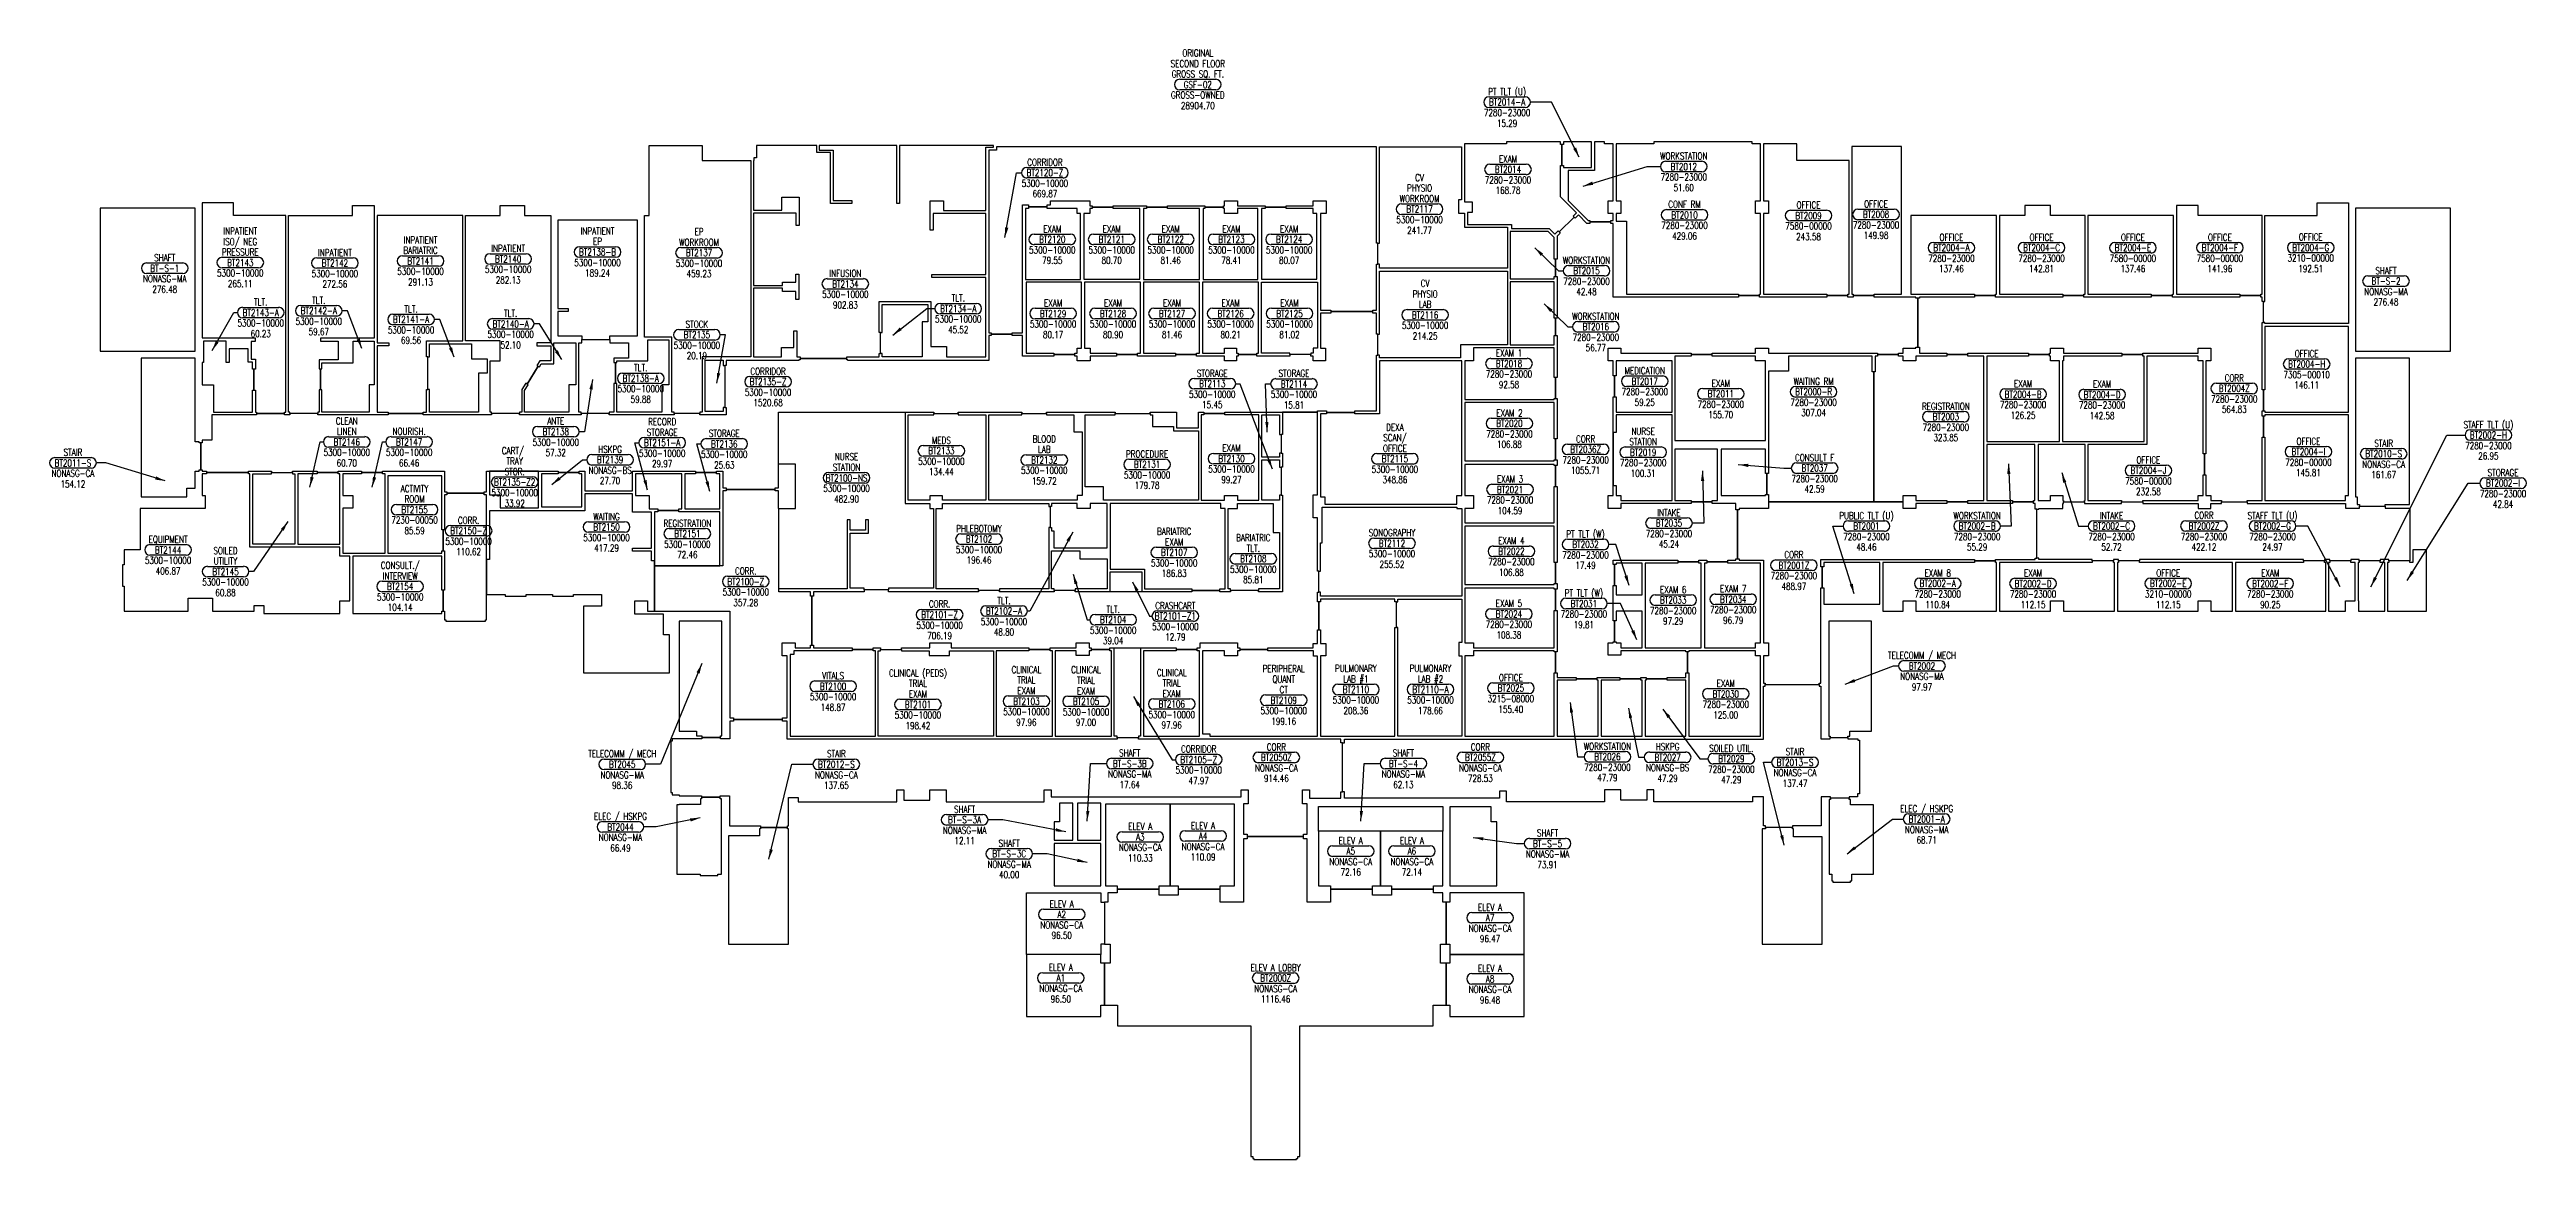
# Model space of a CAD drawing. Extents: x 2918 to 7159, y 18190 to 20091.
import ezdxf
from ezdxf.enums import TextEntityAlignment as Align

# ---------------------------------------------------------------- set-up
doc = ezdxf.new("R2010")
doc.units = 0
doc.header["$MEASUREMENT"] = 0
doc.layers.get('0').update_dxf_attribs({"linetype": 'CONTINUOUS'})
for name, color, linetype in [('AREA', 3, 'CONTINUOUS'), ('AREA2', 1, 'CONTINUOUS'), ('COSTC', 6, 'CONTINUOUS'), ('PLINE2', 5, 'CONTINUOUS'), ('ROOMNA', 4, 'CONTINUOUS'), ('ROOMNO', 4, 'CONTINUOUS'), ('ROOMOV', 4, 'CONTINUOUS')]:
    doc.layers.add(name, color=color, linetype=linetype)
doc.styles.get("Standard").update_dxf_attribs({"font": 'simplex.shx', "width": 0.75})
doc.dimstyles.get("Standard").update_dxf_attribs({"dimtxt": 0.18, "dimasz": 0.18, "dimexe": 0.18, "dimexo": 0.0625, "dimgap": 0.09, "dimtad": 0, "dimtih": 1, "dimtoh": 1, "dimdec": 4, "dimzin": 0, "dimtxsty": 'STANDARD', "dimcen": 0.09, "dimazin": 3, "dimtfac": 1, "dimtdec": 4, "dimtofl": 0, "dimtmove": 0, "dimatfit": 3, "dimtolj": 1, "dimtzin": 0})

# ---------------------------------------------------------------- blocks, each defined once
blk = doc.blocks.new('ROOM')
at = {"layer": 'ROOMOV'}
for p, q in [((-31, 9), (31, 9)), ((31, -9), (-31, -9))]:
    blk.add_line(p, q, dxfattribs=at)
for centre, start, end in [((-31, 0), 90, 270), ((31, 0), 270, 90)]:
    blk.add_arc(centre, 9.04, start, end, dxfattribs=at)
at = {"color": 0, "width": 0.75, "flags": 1}
for tag, p in [('FLFIN', (-60, -36)), ('ICRA', (60, -36)), ('FLCOND', (-60, -60)), ('WLTYPE', (-60, -84)), ('FLTYPE', (-60, -48)), ('WLFIN', (-60, -72)), ('BLDG', (-24, -84)), ('SITE', (-24, -72)), ('UCODE', (24, -72)), ('UDESC', (24, -84)), ('USER1', (60, -48)), ('USER2', (60, -60)), ('USER3', (60, -72)), ('USER4', (60, -84)), ('WLCOND', (-60, -96)), ('CLTYPE', (-60, -120)), ('CLFIN', (-60, -108)), ('COSTCD', (-24, -108)), ('DEPTD', (-24, -120)), ('FLR', (-24, -96)), ('DIVISION', (24, -120)), ('FCODE', (24, -96)), ('FDESC', (24, -108)), ('USER5', (60, -96)), ('USER6', (60, -108)), ('USER7', (60, -120)), ('CLCOND', (-60, -132)), ('CLHT', (-60, -144)), ('BASE', (-60, -156)), ('CHDATE', (-24, -144)), ('CBACK', (-24, -156)), ('RDES', (-24, -132)), ('PRCONTACT', (24, -156)), ('CONTACT', (24, -132)), ('OCCUP', (24, -144)), ('BLOCK2', (60, -156)), ('USER8', (60, -132)), ('BLOCK', (60, -144))]:
    blk.add_attdef(tag, text='', height=6, dxfattribs=at).set_placement(p, align=Align.MIDDLE_CENTER)
at = {"layer": 'AREA', "width": 0.75}
blk.add_attdef('AREA', text='', height=12, dxfattribs=at).set_placement((0, -36), align=Align.MIDDLE_CENTER)
at = {"layer": 'AREA2', "width": 0.75}
blk.add_attdef('AREA2', text='', height=12, dxfattribs=at).set_placement((0, -36), align=Align.MIDDLE_CENTER)
at = {"layer": 'COSTC', "width": 0.75}
blk.add_attdef('COSTC', text='', height=12, dxfattribs=at).set_placement((0, -18), align=Align.MIDDLE_CENTER)
at = {"layer": 'ROOMNA', "width": 0.75}
for tag, p in [('RMNAA', (0, 54)), ('RMNAB', (0, 36)), ('RMNAC', (0, 18))]:
    blk.add_attdef(tag, text='', height=12, dxfattribs=at).set_placement(p, align=Align.MIDDLE_CENTER)
at = {"layer": 'ROOMNO', "width": 0.75}
blk.add_attdef('RMNU', text='', height=12, dxfattribs=at).set_placement((0, 0), align=Align.MIDDLE_CENTER)

msp = doc.modelspace()

# ---------------------------------------------------------------- linework, layer by layer
at = {"layer": 'PLINE2', "color": 6}
for points in [[(5505, 19892.5), (5507.5, 19892.5), (5507.5, 19928.5), (5505, 19928.5), (5505, 19933.2), (5412.5, 19933.2), (5412.5, 19929.7), (5340.5, 19929.7), (5340.5, 19830.2), (5354, 19830.2), (5354, 19812.2), (5345.5, 19812.2), (5345.5, 19791.7), (5421, 19791.7), (5421, 19784.5), (5485.8, 19784.5), (5495.4, 19774.8), (5501.1, 19780.5), (5502.9, 19778.7), (5528.3, 19804.1), (5526.5, 19805.9), (5532.2, 19811.6), (5505, 19838.8)], [(5558, 19933.2), (5510, 19933.2), (5510, 19928.5), (5507.5, 19928.5), (5507.5, 19892.5), (5510, 19892.5), (5510, 19889.2), (5558, 19889.2)], [(5586.5, 19832.2), (5595, 19832.2), (5595, 19929.7), (5580.5, 19929.7), (5580.5, 19933.2), (5563, 19933.2), (5563, 19884.2), (5518, 19884.2), (5518, 19832.9), (5552.4, 19798.5), (5555, 19798.5), (5555, 19796), (5591, 19796), (5591, 19798.5), (5595, 19798.5), (5595, 19810.2), (5586.5, 19810.2)], [(5839, 19832.2), (5847.5, 19832.2), (5847.5, 19929.7), (5833, 19929.7), (5833, 19933.2), (5665, 19933.2), (5665, 19929.7), (5600, 19929.7), (5600, 19832.2), (5608.5, 19832.2), (5608.5, 19810.2), (5600, 19810.2), (5600, 19797.2), (5618, 19797.2), (5618, 19672.2), (5809.5, 19672.2), (5809.5, 19669.7), (5845.5, 19669.7), (5845.5, 19672.2), (5847.5, 19672.2), (5847.5, 19810.2), (5839, 19810.2)], [(4118.5, 19564.7), (4035.5, 19564.7), (4035.5, 19470.2), (4031.5, 19470.2), (4031.5, 19467.7), (3987.5, 19467.7), (3987.5, 19470.2), (3983.5, 19470.2), (3983.5, 19598.7), (3937, 19598.7), (3937, 19806.7), (3944.5, 19806.7), (3944.5, 19926.7), (4035.5, 19926.7), (4035.5, 19901.2), (4118.5, 19901.2), (4118.5, 19564.7)], [(4368.5, 19926.7), (4235.7, 19926.7), (4235.7, 19918.7), (4260, 19918.7), (4260, 19832.4), (4291.9, 19832.4), (4291.9, 19827.4), (4255, 19827.4), (4255, 19914.7), (4231.7, 19914.7), (4231.7, 19926.7), (4128.5, 19926.7), (4128.5, 19905.7), (4124, 19905.7), (4124, 19901.2), (4123.5, 19901.2), (4123.5, 19816.2), (4172, 19816.2), (4172, 19838.5), (4201.3, 19838.5), (4201.3, 19790), (4196.3, 19790), (4196.3, 19811.2), (4123.5, 19811.2), (4123.5, 19687.2), (4173, 19687.2), (4173, 19692.7), (4196, 19692.7), (4196, 19706.2), (4201, 19706.2), (4201, 19663.2), (4196, 19663.2), (4196, 19676.7), (4173, 19676.7), (4173, 19682.2), (4123.5, 19682.2), (4123.5, 19564.7), (4171.5, 19564.7), (4171.5, 19580.7), (4192.5, 19580.7), (4192.5, 19609.1), (4197.5, 19609.1), (4197.5, 19564.7), (4203, 19564.7), (4203, 19562), (4283, 19562), (4283, 19564.7), (4338.5, 19564.7), (4338.5, 19570.7), (4341, 19570.7), (4341, 19606.7), (4338.5, 19606.7), (4338.5, 19659.7), (4427, 19659.7), (4427, 19582.7), (4453.7, 19582.7), (4453.7, 19564.7), (4521, 19564.7), (4521, 19700.6), (4428.5, 19700.6), (4428.5, 19705.6), (4521, 19705.6), (4521, 19810.5), (4431, 19810.5), (4431, 19781.6), (4426, 19781.6), (4426, 19832.2), (4448.5, 19832.2), (4448.5, 19815.5), (4521, 19815.5), (4521, 19924.1), (4534.5, 19924.1), (4534.5, 19926.7), (4373.5, 19926.7), (4373.5, 19827.4), (4368.5, 19827.4)], [(5094, 19644.7), (5111.8, 19644.7), (5111.8, 19642.2), (5183.8, 19642.2), (5183.8, 19644.7), (5190, 19644.7), (5190, 19723.8), (5192.5, 19723.8), (5192.5, 19759.8), (5190, 19759.8), (5190, 19924.7), (4539.5, 19924.7), (4539.5, 19919.1), (4526, 19919.1), (4526, 19606.2), (4530.3, 19606.2), (4530.3, 19603.7), (4566.3, 19603.7), (4566.3, 19606.2), (4584, 19606.2), (4584, 19825.2), (4594, 19825.2), (4594, 19822), (4626, 19822), (4626, 19825.2), (4632, 19825.2), (4632, 19832.2), (4699, 19832.2), (4699, 19823.7), (4703, 19823.7), (4703, 19821.2), (4739, 19821.2), (4739, 19823.7), (4796, 19823.7), (4796, 19821.2), (4832, 19821.2), (4832, 19823.7), (4896, 19823.7), (4896, 19821.2), (4928, 19821.2), (4928, 19823.7), (4930, 19823.7), (4930, 19832.2), (4952, 19832.2), (4952, 19823.7), (4999.5, 19823.7), (4999.5, 19821.2), (5035.5, 19821.2), (5035.5, 19823.7), (5081.5, 19823.7), (5081.5, 19832.2), (5103.5, 19832.2), (5103.5, 19810.2), (5094, 19810.2)], [(5195, 19716.7), (5195, 19723.8), (5192.5, 19723.8), (5192.5, 19759.8), (5195, 19759.8), (5195, 19924.7), (5335.5, 19924.7), (5335.5, 19833.7), (5330.5, 19833.7), (5330.5, 19810.7), (5340.5, 19810.7), (5340.5, 19786.7), (5414, 19786.7), (5414, 19716.7)], [(5999, 19901.2), (5998, 19901.2), (5909.5, 19901.2), (5909.5, 19929.7), (5852.5, 19929.7), (5852.5, 19832.2), (5861, 19832.2), (5861, 19810.2), (5852.5, 19810.2), (5852.5, 19672.2), (5961, 19672.2), (5961, 19669.7), (5997, 19669.7), (5997, 19672.2), (5999, 19672.2)], [(6089, 19806.7), (6089, 19925.2), (6004, 19925.2), (6004, 19672.2), (6006, 19672.2), (6006, 19669.7), (6042, 19669.7), (6042, 19672.2), (6089, 19672.2)], [(3167.5, 19819.7), (3005, 19819.7), (3005, 19574.7), (3061, 19574.7), (3167.5, 19574.7)], [(3270.3, 19597.2), (3270.3, 19591.2), (3263.2, 19591.2), (3263.2, 19560.8), (3270.5, 19560.8), (3270.5, 19543.6), (3268, 19543.6), (3268, 19507.6), (3270.5, 19507.6), (3270.5, 19470.2), (3272.5, 19470.2), (3272.5, 19467.7), (3320.5, 19467.7), (3320.5, 19470.2), (3322.5, 19470.2), (3322.5, 19806.7), (3233, 19806.7), (3233, 19828.7), (3179.5, 19828.7), (3179.5, 19597.2)], [(3327.5, 19806.7), (3437, 19806.7), (3437, 19824.2), (3474, 19824.2), (3474, 19596.8), (3382, 19596.8), (3382, 19591.8), (3412, 19591.8), (3412, 19559.7), (3379.5, 19559.7), (3379.5, 19544.2), (3382, 19544.2), (3382, 19508.2), (3379.5, 19508.2), (3379.5, 19470.2), (3377.5, 19470.2), (3377.5, 19467.7), (3329.5, 19467.7), (3329.5, 19470.2), (3327.5, 19470.2)], [(3479, 19470.2), (3497.7, 19470.2), (3497.7, 19467.7), (3557.7, 19467.7), (3557.7, 19470.2), (3563.5, 19470.2), (3563.5, 19508.9), (3566, 19508.9), (3566, 19564.9), (3563.5, 19564.9), (3563.5, 19592.2), (3625.5, 19592.2), (3625.5, 19806.7), (3479, 19806.7), (3479, 19588.7), (3499, 19588.7), (3499, 19583.7), (3479, 19583.7)], [(3630.5, 19806.7), (3689.5, 19806.7), (3689.5, 19824.2), (3731.5, 19824.2), (3731.5, 19806.7), (3776.5, 19806.7), (3776.5, 19588.7), (3752.5, 19588.7), (3752.5, 19583.7), (3776.5, 19583.7), (3776.5, 19557.7), (3757.4, 19557.7), (3752.5, 19550), (3754.6, 19548.7), (3735.6, 19518.1), (3733.3, 19519.6), (3726.5, 19508.9), (3726.5, 19470.2), (3722.8, 19470.2), (3722.8, 19467.7), (3674.8, 19467.7), (3674.8, 19470.2), (3672.5, 19470.2), (3672.5, 19557.7), (3689.5, 19557.7), (3689.5, 19592.2), (3630.5, 19592.2)], [(4683, 19810.2), (4677.5, 19810.2), (4677.5, 19818.7), (4626, 19818.7), (4626, 19822), (4594, 19822), (4594, 19818.7), (4589, 19818.7), (4589, 19697.5), (4683, 19697.5)], [(4785, 19818.7), (4739, 19818.7), (4739, 19821.2), (4703, 19821.2), (4703, 19818.7), (4699, 19818.7), (4699, 19810.2), (4689, 19810.2), (4689, 19697.7), (4785, 19697.7)], [(4887, 19818.7), (4832, 19818.7), (4832, 19821.2), (4796, 19821.2), (4796, 19818.7), (4791, 19818.7), (4791, 19697.5), (4887, 19697.5)], [(4987, 19818.7), (4952, 19818.7), (4952, 19810.2), (4930, 19810.2), (4930, 19818.7), (4928, 19818.7), (4928, 19821.2), (4896, 19821.2), (4896, 19818.7), (4893, 19818.7), (4893, 19697.5), (4987, 19697.5)], [(5088, 19697.7), (5088, 19810.2), (5081.5, 19810.2), (5081.5, 19818.7), (5035.5, 19818.7), (5035.5, 19821.2), (4999.5, 19821.2), (4999.5, 19818.7), (4993, 19818.7), (4993, 19697.7)], [(5595, 19216.2), (5706, 19216.2), (5706, 19213.7), (5742, 19213.7), (5742, 19216.2), (5755.5, 19216.2), (5755.5, 19213.7), (5791.5, 19213.7), (5791.5, 19216.2), (5805, 19216.2), (5805, 19218.7), (5808, 19218.7), (5808, 19302.7), (5805, 19302.7), (5805, 19313.7), (5764.5, 19313.7), (5764.5, 19316.2), (5728.5, 19316.2), (5728.5, 19313.7), (5608.5, 19313.7), (5608.5, 19305.2), (5586.5, 19305.2), (5586.5, 19327.2), (5595, 19327.2), (5595, 19344.3), (5595, 19344.3), (5595, 19435), (5595, 19435), (5595, 19496.2), (5597.5, 19496.2), (5597.5, 19532.2), (5595, 19532.2), (5595, 19557.7), (5586.5, 19557.7), (5586.5, 19579.7), (5608.5, 19579.7), (5608.5, 19571.2), (5728.5, 19571.2), (5728.5, 19568.7), (5764.5, 19568.7), (5764.5, 19571.2), (5839, 19571.2), (5839, 19579.7), (5861, 19579.7), (5861, 19571.2), (6047.8, 19571.2), (6047.8, 19568.7), (6083.8, 19568.7), (6083.8, 19571.2), (6091.5, 19571.2), (6091.5, 19579.7), (6113.5, 19579.7), (6113.5, 19581.5), (6116.5, 19581.5), (6116.5, 19665.5), (6113.5, 19665.5), (6113.5, 19667.2), (6042, 19667.2), (6042, 19669.7), (6006, 19669.7), (6006, 19667.2), (5997, 19667.2), (5997, 19669.7), (5961, 19669.7), (5961, 19667.2), (5845.5, 19667.2), (5845.5, 19669.7), (5809.5, 19669.7), (5809.5, 19667.2), (5595, 19667.2), (5595, 19793.5), (5591, 19793.5), (5591, 19796), (5555, 19796), (5555, 19793.5), (5550.3, 19793.5), (5535.7, 19808), (5530.1, 19802.4), (5528.3, 19804.1), (5502.9, 19778.7), (5504.6, 19776.9), (5499, 19771.3), (5499, 19732.2), (5496.5, 19732.2), (5496.5, 19702.2), (5499, 19702.2), (5499, 19631.2), (5496.5, 19631.2), (5496.5, 19601.2), (5499, 19601.2), (5499, 19529.5), (5496.5, 19529.5), (5496.5, 19493.5), (5499, 19493.5), (5499, 19424.5), (5496.5, 19424.5), (5496.5, 19388.5), (5499, 19388.5), (5499, 19378.5), (5496.5, 19378.5), (5496.5, 19342.5), (5499, 19342.5), (5499, 19212.5), (5496.5, 19212.5), (5496.5, 19176.5), (5499, 19176.5), (5499, 19166.5), (5496.5, 19166.5), (5496.5, 19130.5), (5499, 19130.5), (5499, 19059.2), (5496.5, 19059.2), (5496.5, 19023.2), (5499, 19023.2), (5499, 19015.7), (5531.7, 19015.7), (5531.7, 19013.2), (5567.7, 19013.2), (5567.7, 19015.7), (5606.7, 19015.7), (5606.7, 19013.2), (5642.7, 19013.2), (5642.7, 19015.7), (5651.7, 19015.7), (5651.7, 19013.2), (5687.7, 19013.2), (5687.7, 19015.7), (5719.7, 19015.7), (5719.7, 19023.2), (5722.2, 19023.2), (5722.2, 19059.2), (5719.7, 19059.2), (5719.7, 19061.2), (5608.5, 19061.2), (5608.5, 19053.7), (5586.5, 19053.7), (5586.5, 19074.7), (5595, 19074.7), (5595, 19076.7), (5597.5, 19076.7), (5597.5, 19112.7), (5595, 19112.7), (5595, 19173.2), (5597.5, 19173.2), (5597.5, 19209.2), (5595, 19209.2)], [(6251.5, 19806.7), (6105, 19806.7), (6105, 19672.2), (6213.5, 19672.2), (6213.5, 19669.7), (6249.5, 19669.7), (6249.5, 19672.2), (6251.5, 19672.2)], [(6403, 19806.7), (6367.5, 19806.7), (6344, 19806.7), (6344, 19824.2), (6300, 19824.2), (6300, 19806.7), (6292, 19806.7), (6256.5, 19806.7), (6256.5, 19672.2), (6365, 19672.2), (6365, 19669.7), (6401, 19669.7), (6401, 19672.2), (6403, 19672.2)], [(6554.5, 19806.7), (6544.5, 19806.7), (6408, 19806.7), (6408, 19672.2), (6516.5, 19672.2), (6516.5, 19669.7), (6552.5, 19669.7), (6552.5, 19672.2), (6554.5, 19672.2)], [(6706, 19806.7), (6620, 19806.7), (6596.5, 19806.7), (6596.5, 19824.2), (6559.5, 19824.2), (6559.5, 19672.2), (6668, 19672.2), (6668, 19669.7), (6704, 19669.7), (6704, 19672.2), (6706, 19672.2)], [(6854, 19621.7), (6711, 19621.7), (6711, 19623.7), (6708.5, 19623.7), (6708.5, 19659.7), (6711, 19659.7), (6711, 19806.7), (6800.5, 19806.7), (6800.5, 19828.7), (6854, 19828.7)], [(7028.5, 19819.7), (6866, 19819.7), (6866, 19574.7), (6972.5, 19574.7), (7028.5, 19574.7)], [(3788.5, 19600.7), (3829.2, 19600.7), (3829.2, 19594.7), (3877.2, 19594.7), (3877.2, 19600.7), (3925, 19600.7), (3925, 19798.9), (3788.5, 19798.9), (3788.5, 19647.7), (3806, 19647.7), (3806, 19642.7), (3788.5, 19642.7)], [(5494, 19698.2), (5494, 19702.2), (5496.5, 19702.2), (5496.5, 19732.2), (5494, 19732.2), (5494, 19769.2), (5483.7, 19779.5), (5419, 19779.5), (5419, 19698.2)], [(4590, 19571.2), (4637.5, 19571.2), (4637.5, 19568.7), (4673.5, 19568.7), (4673.5, 19571.2), (4677.5, 19571.2), (4677.5, 19579.7), (4685, 19579.7), (4685, 19692.5), (4590, 19692.5)], [(4690, 19579.7), (4699.5, 19579.7), (4699.5, 19571.2), (4745, 19571.2), (4745, 19568.7), (4781, 19568.7), (4781, 19571.2), (4786, 19571.2), (4786, 19692.5), (4690, 19692.5)], [(4791, 19571.2), (4845.9, 19571.2), (4845.9, 19568.7), (4881.9, 19568.7), (4881.9, 19571.2), (4887, 19571.2), (4887, 19692.5), (4791, 19692.5)], [(4988, 19692.5), (4892, 19692.5), (4892, 19571.2), (4930, 19571.2), (4930, 19579.7), (4950, 19579.7), (4950, 19571.2), (4953, 19571.2), (4953, 19568.7), (4985, 19568.7), (4985, 19571.2), (4988, 19571.2)], [(5089, 19579.7), (5081.5, 19579.7), (5081.5, 19571.2), (5077.5, 19571.2), (5077.5, 19568.7), (5041.5, 19568.7), (5041.5, 19571.2), (4993, 19571.2), (4993, 19692.5), (5089, 19692.5)], [(5195, 19563.2), (5195, 19567.6), (5192.5, 19567.6), (5192.5, 19603.6), (5195, 19603.6), (5195, 19711.7), (5414, 19711.7), (5414, 19585.2), (5334, 19585.2), (5334, 19563.2)], [(5494, 19693.2), (5419, 19693.2), (5419, 19585.2), (5494, 19585.2), (5494, 19601.2), (5496.5, 19601.2), (5496.5, 19631.2), (5494, 19631.2)], [(4070.8, 19369.2), (4070.8, 19340.2), (4076.7, 19340.2), (4076.7, 19337.7), (4160.7, 19337.7), (4160.7, 19340.2), (4166, 19340.2), (4166, 19470.2), (4431.9, 19470.2), (4431.9, 19467.7), (4473.9, 19467.7), (4473.9, 19470.2), (4582.8, 19470.2), (4582.8, 19468), (4624.8, 19468), (4624.8, 19470.2), (4742.7, 19470.2), (4742.7, 19467.7), (4802.7, 19467.7), (4802.7, 19470.2), (4847.5, 19470.2), (4847.5, 19443.2), (4885, 19443.2), (4885, 19470.2), (4894.5, 19470.2), (4894.5, 19467.7), (4930.5, 19467.7), (4930.5, 19470.2), (5089, 19470.2), (5089, 19472.2), (5104.6, 19472.2), (5104.6, 19469.7), (5152.6, 19469.7), (5152.6, 19472.2), (5190, 19472.2), (5190, 19567.6), (5192.5, 19567.6), (5192.5, 19603.6), (5190, 19603.6), (5190, 19639.7), (5183.8, 19639.7), (5183.8, 19642.2), (5111.8, 19642.2), (5111.8, 19639.7), (5094, 19639.7), (5094, 19579.7), (5102.5, 19579.7), (5102.5, 19557.7), (5081.5, 19557.7), (5081.5, 19566.2), (5077.5, 19566.2), (5077.5, 19568.7), (5041.5, 19568.7), (5041.5, 19566.2), (4985, 19566.2), (4985, 19568.7), (4953, 19568.7), (4953, 19566.2), (4950, 19566.2), (4950, 19557.7), (4930, 19557.7), (4930, 19566.2), (4881.9, 19566.2), (4881.9, 19568.7), (4845.9, 19568.7), (4845.9, 19566.2), (4781, 19566.2), (4781, 19568.7), (4745, 19568.7), (4745, 19566.2), (4699.5, 19566.2), (4699.5, 19557.7), (4677.5, 19557.7), (4677.5, 19566.2), (4673.5, 19566.2), (4673.5, 19568.7), (4637.5, 19568.7), (4637.5, 19566.2), (4584, 19566.2), (4584, 19601.2), (4566.3, 19601.2), (4566.3, 19603.7), (4530.3, 19603.7), (4530.3, 19601.2), (4526, 19601.2), (4526, 19558.7), (4285, 19558.7), (4285, 19559.7), (4283, 19559.7), (4283, 19562), (4203, 19562), (4203, 19559.7), (4201, 19559.7), (4201, 19558.7), (4076.5, 19558.7), (4076.5, 19550), (4074, 19550), (4074, 19478), (4076.5, 19478), (4076.5, 19465.2), (4031.5, 19465.2), (4031.5, 19467.7), (3987.5, 19467.7), (3987.5, 19465.2), (3876.4, 19465.2), (3876.4, 19467.7), (3828.4, 19467.7), (3828.4, 19465.2), (3722.8, 19465.2), (3722.8, 19467.7), (3674.8, 19467.7), (3674.8, 19465.2), (3557.7, 19465.2), (3557.7, 19467.7), (3497.7, 19467.7), (3497.7, 19465.2), (3377.5, 19465.2), (3377.5, 19467.7), (3329.5, 19467.7), (3329.5, 19465.2), (3320.5, 19465.2), (3320.5, 19467.7), (3272.5, 19467.7), (3272.5, 19465.2), (3196.2, 19465.2), (3196.2, 19422.1), (3179.5, 19422.1), (3179.5, 19417.2), (3177, 19417.2), (3177, 19371.2), (3179.5, 19371.2), (3179.5, 19369.2), (3186.7, 19369.2), (3186.7, 19366.7), (3258.7, 19366.7), (3258.7, 19369.2), (3298.2, 19369.2), (3298.2, 19366.7), (3334.2, 19366.7), (3334.2, 19369.2), (3376.4, 19369.2), (3376.4, 19366.7), (3412.4, 19366.7), (3412.4, 19369.2), (3452.2, 19369.2), (3452.2, 19366.7), (3488.2, 19366.7), (3488.2, 19369.2), (3594.5, 19369.2), (3594.5, 19333.5), (3598.5, 19333.5), (3598.5, 19331), (3662.5, 19331), (3662.5, 19333.5), (3666.5, 19333.5), (3666.5, 19369.2), (3788.8, 19369.2), (3788.8, 19366.7), (3824.8, 19366.7), (3824.8, 19369.2), (3834.3, 19369.2), (3834.3, 19335.2), (3916.3, 19335.2), (3916.3, 19369.2), (4023.8, 19369.2), (4023.8, 19366.7), (4059.8, 19366.7), (4059.8, 19369.2)], [(4343.5, 19654.7), (4422, 19654.7), (4422, 19624.7), (4412, 19624.7), (4412, 19564.7), (4343.5, 19564.7), (4343.5, 19570.7), (4341, 19570.7), (4341, 19606.7), (4343.5, 19606.7)], [(6706, 19623.7), (6708.5, 19623.7), (6708.5, 19659.7), (6706, 19659.7), (6706, 19667.2), (6704, 19667.2), (6704, 19669.7), (6668, 19669.7), (6668, 19667.2), (6552.5, 19667.2), (6552.5, 19669.7), (6516.5, 19669.7), (6516.5, 19667.2), (6401, 19667.2), (6401, 19669.7), (6365, 19669.7), (6365, 19667.2), (6249.5, 19667.2), (6249.5, 19669.7), (6213.5, 19669.7), (6213.5, 19667.2), (6119.5, 19667.2), (6119.5, 19665.5), (6116.5, 19665.5), (6116.5, 19581.5), (6119.5, 19581.5), (6119.5, 19571.2), (6166.5, 19571.2), (6166.5, 19568.7), (6202.5, 19568.7), (6202.5, 19571.2), (6306, 19571.2), (6306, 19568.7), (6342, 19568.7), (6342, 19571.2), (6344, 19571.2), (6344, 19579.7), (6366, 19579.7), (6366, 19571.2), (6466, 19571.2), (6466, 19568.7), (6502, 19568.7), (6502, 19571.2), (6596.5, 19571.2), (6596.5, 19579.7), (6618.5, 19579.7), (6618.5, 19557.7), (6610, 19557.7), (6610, 19398.7), (6607.5, 19398.7), (6607.5, 19362.7), (6610, 19362.7), (6610, 19327.2), (6618.5, 19327.2), (6618.5, 19318.7), (6636.5, 19318.7), (6636.5, 19316.2), (6680.5, 19316.2), (6680.5, 19318.7), (6706, 19318.7), (6706, 19427.2), (6708.5, 19427.2), (6708.5, 19463.2), (6706, 19463.2), (6706, 19472.2), (6708.5, 19472.2), (6708.5, 19508.2), (6706, 19508.2)], [(3265.5, 19507.6), (3268, 19507.6), (3268, 19543.6), (3265.5, 19543.6), (3265.5, 19555.8), (3258.2, 19555.8), (3258.2, 19578.3), (3225.5, 19578.3), (3225.5, 19555.2), (3220.5, 19555.2), (3220.5, 19591.8), (3181.5, 19591.8), (3181.5, 19555.2), (3179.5, 19555.2), (3179.5, 19516.7), (3199.1, 19516.7), (3199.1, 19470.2), (3265.5, 19470.2)], [(3384.5, 19470.2), (3384.5, 19507.2), (3384.5, 19508.2), (3382, 19508.1), (3382, 19544.2), (3384.5, 19544.2), (3384.5, 19554.7), (3438, 19554.7), (3438, 19591.8), (3474, 19591.8), (3474, 19516.7), (3465.5, 19516.7), (3465.5, 19470.2)], [(3824.4, 19470.2), (3824.4, 19588.7), (3829.2, 19588.7), (3829.2, 19594.7), (3877.2, 19594.7), (3877.2, 19588.7), (3909.3, 19588.7), (3909.3, 19562.7), (3884.4, 19562.7), (3884.4, 19555.2), (3886.8, 19555.2), (3886.8, 19519.2), (3884.4, 19519.2), (3884.4, 19470.2), (3876.4, 19470.2), (3876.4, 19467.7), (3828.4, 19467.7), (3828.4, 19470.2)], [(3942.5, 19593.7), (3978.5, 19593.7), (3978.5, 19516.7), (3966.5, 19516.7), (3966.5, 19470.2), (3889.4, 19470.2), (3889.4, 19519.2), (3886.8, 19519.2), (3886.8, 19555.2), (3889.4, 19555.2), (3889.4, 19557.7), (3942.5, 19557.7)], [(6854, 19616.7), (6711, 19616.7), (6711, 19508.2), (6708.5, 19508.2), (6708.5, 19472.2), (6711, 19472.2), (6711, 19470.2), (6854, 19470.2)], [(3167.5, 19562.7), (3075.1, 19562.7), (3075.1, 19325.2), (3153, 19325.2), (3153, 19339.7), (3167.5, 19339.7), (3167.5, 19369.2), (3174.5, 19369.2), (3174.5, 19371.2), (3177, 19371.2), (3177, 19417.2), (3174.5, 19417.2), (3174.5, 19419.2), (3167.5, 19419.2)], [(3568.5, 19470.2), (3568.5, 19508.9), (3566, 19508.9), (3566, 19564.9), (3568.5, 19564.9), (3568.5, 19587.2), (3640.3, 19587.2), (3640.3, 19561.3), (3667.5, 19561.3), (3667.5, 19536.6), (3652.3, 19536.6), (3652.3, 19470.2)], [(3781.5, 19588.7), (3819.4, 19588.7), (3819.4, 19516.7), (3807.4, 19516.7), (3807.4, 19470.2), (3731.4, 19470.2), (3731.4, 19507.3), (3737.5, 19516.9), (3735.6, 19518.1), (3754.6, 19548.7), (3756.7, 19547.4), (3760.1, 19552.7), (3781.5, 19552.7)], [(4040.5, 19559), (4071.5, 19559), (4071.5, 19550), (4074, 19550), (4074, 19478), (4071.5, 19478), (4071.5, 19471), (4040.5, 19471)], [(5195, 19467.2), (5152.6, 19467.2), (5152.6, 19469.7), (5104.6, 19469.7), (5104.6, 19467.2), (5094, 19467.2), (5094, 19325.2), (5101.5, 19325.2), (5101.5, 19312.2), (5327.5, 19312.2), (5327.5, 19327.2), (5336, 19327.2), (5336, 19558.2), (5195, 19558.2)], [(5494, 19580.2), (5356, 19580.2), (5356, 19580.2), (5356, 19580.2), (5356, 19557.7), (5341, 19557.7), (5341, 19491.5), (5494, 19491.5), (5494, 19493.5), (5496.5, 19493.5), (5496.5, 19529.5), (5494, 19529.5)], [(5696, 19558.1), (5600, 19558.1), (5600, 19532.2), (5597.5, 19532.2), (5597.5, 19496.2), (5600, 19496.2), (5600, 19470.2), (5696, 19470.2)], [(5856, 19557.7), (5839, 19557.7), (5839, 19566.2), (5764.5, 19566.2), (5764.5, 19568.7), (5728.5, 19568.7), (5728.5, 19566.2), (5701, 19566.2), (5701, 19421.2), (5856, 19421.2)], [(6038.8, 19566.2), (5895.5, 19566.2), (5895.5, 19540), (5861, 19540), (5861, 19365.2), (5858.5, 19365.2), (5858.5, 19329.2), (5861, 19329.2), (5861, 19316.2), (6041.4, 19316.2), (6041.4, 19539.2), (6038.8, 19539.2)], [(6230, 19566.2), (6202.5, 19566.2), (6202.5, 19568.7), (6166.5, 19568.7), (6166.5, 19566.2), (6113.5, 19566.2), (6113.5, 19557.7), (6091.5, 19557.7), (6091.5, 19566.2), (6083.8, 19566.2), (6083.8, 19568.7), (6047.8, 19568.7), (6047.8, 19566.2), (6043.8, 19566.2), (6043.8, 19539.2), (6041.4, 19539.2), (6041.4, 19316.2), (6091.5, 19316.2), (6091.5, 19327.2), (6113.5, 19327.2), (6113.5, 19318.7), (6166.5, 19318.7), (6166.5, 19316.2), (6202.5, 19316.2), (6202.5, 19318.7), (6230, 19318.7)], [(6359.3, 19557.7), (6344, 19557.7), (6344, 19566.2), (6342, 19566.2), (6342, 19568.7), (6306, 19568.7), (6306, 19566.2), (6235, 19566.2), (6235, 19419.7), (6359.3, 19419.7)], [(6504, 19566.2), (6502, 19566.2), (6502, 19568.7), (6466, 19568.7), (6466, 19566.2), (6366, 19566.2), (6366, 19557.7), (6364.3, 19557.7), (6364.3, 19419.7), (6504, 19419.7)], [(6509, 19414.7), (6408, 19414.7), (6408, 19318.7), (6465.7, 19318.7), (6465.7, 19316.2), (6501.7, 19316.2), (6501.7, 19318.7), (6596.5, 19318.7), (6596.5, 19327.2), (6605, 19327.2), (6605, 19362.7), (6607.5, 19362.7), (6607.5, 19398.7), (6605, 19398.7), (6605, 19557.7), (6596.5, 19557.7), (6596.5, 19566.2), (6509, 19566.2)], [(6958.3, 19562.7), (6866, 19562.7), (6866, 19325.2), (6869, 19325.2), (6869, 19311.7), (6873, 19311.7), (6873, 19308.7), (6917, 19308.7), (6917, 19311.7), (6958.3, 19311.7), (6958.4, 19410.2)], [(4166, 19381.2), (4166, 19470.2), (4383, 19470.2), (4383, 19313.7), (4425, 19313.7), (4425, 19305.2), (4431.3, 19305.2), (4431.3, 19168.7), (4354.5, 19168.7), (4354.5, 19165.5), (4312.8, 19165.5), (4312.8, 19168.7), (4288.8, 19168.7), (4288.8, 19262.7), (4320.3, 19262.7), (4320.3, 19285.7), (4315.3, 19285.7), (4315.3, 19267.7), (4288.8, 19267.7), (4288.8, 19285.7), (4283.8, 19285.7), (4283.8, 19167.2), (4166.8, 19167.2), (4166.8, 19305.2), (4195, 19305.2), (4195, 19342.8), (4195, 19381.2)], [(4225.8, 19162.2), (4225.8, 19155), (4223.3, 19155), (4223.3, 19071), (4225.8, 19071), (4225.8, 19066.2), (4292, 19066.2), (4292, 19063.7), (4328, 19063.7), (4328, 19066.2), (4341, 19066.2), (4341, 19063.7), (4377, 19063.7), (4377, 19066.2), (4425, 19066.2), (4425, 19074.7), (4461.5, 19074.7), (4461.5, 19066.2), (4595, 19066.2), (4595, 19063.7), (4631, 19063.7), (4631, 19066.2), (4676, 19066.2), (4676, 19074.7), (4698, 19074.7), (4698, 19066.2), (4701.5, 19066.2), (4701.5, 19063.7), (4733.5, 19063.7), (4733.5, 19066.2), (4847, 19066.2), (4847, 19063.7), (4883, 19063.7), (4883, 19066.2), (4888, 19066.2), (4888, 19074.7), (4952, 19074.7), (4952, 19066.2), (4956, 19066.2), (4956, 19063.7), (5004, 19063.7), (5004, 19066.2), (5081.5, 19066.2), (5081.5, 19073.7), (5089, 19073.7), (5089, 19097.3), (5091.5, 19097.3), (5091.5, 19145.3), (5089, 19145.3), (5089, 19161.5), (5091.5, 19161.5), (5091.5, 19197.5), (5089, 19197.5), (5089, 19289.2), (5081.5, 19289.2), (5081.5, 19328.2), (5089, 19328.2), (5089, 19470.2), (5029, 19470.2), (5029, 19431.7), (5026.5, 19431.7), (5026.5, 19399.7), (5029, 19399.7), (5029, 19375.8), (5026.5, 19375.8), (5026.5, 19327.8), (5029, 19327.8), (5029, 19162.2), (4988.2, 19162.2), (4988.2, 19164.7), (4940.2, 19164.7), (4940.2, 19162.2), (4921.8, 19162.2), (4921.8, 19164.7), (4873.8, 19164.7), (4873.8, 19162.2), (4674.3, 19162.2), (4674.3, 19164.7), (4638.3, 19164.7), (4638.3, 19162.2), (4544.6, 19162.2), (4544.6, 19164.7), (4508.6, 19164.7), (4508.6, 19162.2), (4354.5, 19162.2), (4354.5, 19165.5), (4312.8, 19165.5), (4312.8, 19162.2)], [(4521, 19465.2), (4521, 19319.2), (4447, 19319.2), (4447, 19326.7), (4425.5, 19326.7), (4425.5, 19319.2), (4388, 19319.2), (4388, 19465.2), (4431.9, 19465.2), (4431.9, 19467.7), (4473.9, 19467.7), (4473.9, 19465.2)], [(4526, 19465.2), (4582.8, 19465.2), (4582.8, 19468), (4624.8, 19468), (4624.8, 19465.2), (4672, 19465.2), (4672, 19436.2), (4686, 19436.2), (4686, 19327.2), (4677.5, 19327.2), (4677.5, 19319.2), (4526, 19319.2), (4526, 19465.2)], [(4691, 19465.2), (4742.7, 19465.2), (4742.7, 19467.7), (4802.7, 19467.7), (4802.7, 19465.2), (4806.7, 19465.2), (4806.7, 19445.5), (4842.5, 19445.5), (4842.5, 19438.2), (4885, 19438.2), (4885, 19319.2), (4722.8, 19319.2), (4722.8, 19342.1), (4691, 19342.1), (4691, 19465.2)], [(4890, 19319.2), (4930, 19319.2), (4930, 19327.2), (4952, 19327.2), (4952, 19319.2), (4988.5, 19319.2), (4988.5, 19465.2), (4930.5, 19465.2), (4930.5, 19467.7), (4894.5, 19467.7), (4894.5, 19465.2), (4890, 19465.2), (4890, 19319.2)], [(4993.5, 19465.2), (5024, 19465.2), (5024, 19431.7), (5026.5, 19431.7), (5026.5, 19399.7), (5024, 19399.7), (5024, 19393.2), (4993.5, 19393.2)], [(5494, 19486.5), (5341, 19486.5), (5341, 19386.5), (5494, 19386.5), (5494, 19388.5), (5496.5, 19388.5), (5496.5, 19424.5), (5494, 19424.5)], [(5600, 19465.2), (5600, 19435), (5595, 19435), (5595, 19344.3), (5600, 19344.3), (5600, 19327.2), (5608.5, 19327.2), (5608.5, 19318.7), (5696, 19318.7), (5696, 19465.2)], [(6854, 19465.2), (6711, 19465.2), (6711, 19463.2), (6708.5, 19463.2), (6708.5, 19427.2), (6711, 19427.2), (6711, 19318.7), (6849, 19318.7), (6849, 19327.2), (6854, 19327.2)], [(4993.5, 19388.2), (5024, 19388.2), (5024, 19375.8), (5026.5, 19375.8), (5026.5, 19327.8), (5024, 19327.8), (5024, 19319.2), (4993.5, 19319.2)], [(5494, 19342.5), (5496.5, 19342.5), (5496.5, 19378.5), (5494, 19378.5), (5494, 19380.5), (5341, 19380.5), (5341, 19327.2), (5356, 19327.2), (5356, 19305.2), (5341, 19305.2), (5341, 19280.5), (5494, 19280.5)], [(5774, 19406.7), (5701, 19406.7), (5701, 19318.7), (5728.5, 19318.7), (5728.5, 19316.2), (5764.5, 19316.2), (5764.5, 19318.7), (5774, 19318.7)], [(5856, 19406.7), (5780, 19406.7), (5780, 19327.2), (5856, 19327.2), (5856, 19329.2), (5858.5, 19329.2), (5858.5, 19365.2), (5856, 19365.2)], [(6317, 19414.7), (6235, 19414.7), (6235, 19318.7), (6279, 19318.7), (6279, 19316.2), (6315, 19316.2), (6315, 19318.7), (6317, 19318.7)], [(6403, 19414.7), (6323, 19414.7), (6323, 19318.7), (6344, 19318.7), (6344, 19327.2), (6365, 19327.2), (6365, 19318.7), (6366, 19318.7), (6366, 19316.2), (6402, 19316.2), (6402, 19318.7), (6403, 19318.7)], [(3184.5, 19305.2), (3073, 19305.2), (3073, 19234.2), (3045.7, 19234.2), (3045.7, 19208.2), (3043.2, 19208.2), (3043.2, 19172.2), (3045.7, 19172.2), (3045.7, 19129.2), (3155.3, 19129.2), (3155.3, 19151.2), (3197, 19151.2), (3197, 19129.2), (3268.5, 19129.2), (3268.5, 19138.7), (3285, 19138.7), (3285, 19125.2), (3415, 19125.2), (3415, 19147), (3432.5, 19147), (3432.5, 19223.2), (3415, 19223.2), (3415, 19238.7), (3261.2, 19238.7), (3261.2, 19364.2), (3258.7, 19364.2), (3258.7, 19366.7), (3186.7, 19366.7), (3186.7, 19364.2), (3179.5, 19364.2), (3179.5, 19327.2), (3184.5, 19327.2)], [(3266.2, 19364.2), (3298.2, 19364.2), (3298.2, 19366.7), (3334.2, 19366.7), (3334.2, 19364.2), (3338.2, 19364.2), (3338.2, 19243.7), (3266.2, 19243.7)], [(3343.2, 19364.2), (3343.2, 19243.7), (3415, 19243.7), (3415, 19364.2), (3412.4, 19364.2), (3412.4, 19366.7), (3376.4, 19366.7), (3376.4, 19364.2), (3343.2, 19364.2)], [(3492.5, 19364.2), (3488.2, 19364.2), (3488.2, 19366.7), (3452.2, 19366.7), (3452.2, 19364.2), (3420, 19364.2), (3420, 19327.2), (3437.5, 19327.2), (3437.5, 19305.5), (3420, 19305.5), (3420, 19228.2), (3492.5, 19228.2)], [(3497.5, 19228.2), (3589.5, 19228.2), (3589.5, 19232.3), (3592, 19232.3), (3592, 19268.3), (3589.5, 19268.3), (3589.5, 19361.2), (3497.5, 19361.2)], [(3671.5, 19369.2), (3671.5, 19328.2), (3689.5, 19328.2), (3689.5, 19306.2), (3755.3, 19306.2), (3755.3, 19369.2)], [(3760.3, 19364.2), (3760.3, 19307.7), (3829.3, 19307.7), (3829.3, 19364.2), (3824.8, 19364.2), (3824.8, 19366.7), (3788.8, 19366.7), (3788.8, 19364.2)], [(3945, 19304.2), (3959.5, 19304.2), (3959.5, 19301.7), (3995.5, 19301.7), (3995.5, 19304.2), (4000.8, 19304.2), (4000.8, 19364.2), (3921.3, 19364.2), (3921.3, 19327.2), (3945, 19327.2)], [(4082.7, 19129.2), (4082.7, 18946.6), (4089.2, 18946.6), (4089.2, 18943.6), (4173.2, 18943.6), (4173.2, 18946.6), (4181, 18946.6), (4181, 19052.7), (4172.5, 19052.7), (4172.5, 19074.7), (4194.5, 19074.7), (4194.5, 19066.2), (4220.8, 19066.2), (4220.8, 19071), (4223.3, 19071), (4223.3, 19155), (4220.8, 19155), (4220.8, 19162.2), (4166.8, 19162.2), (4166.8, 19305.2), (4166, 19305.2), (4166, 19335.2), (4160.7, 19335.2), (4160.7, 19337.7), (4076.7, 19337.7), (4076.7, 19335.2), (4070.8, 19335.2), (4070.8, 19207), (3953.8, 19207), (3953.8, 19129.2)], [(4005.8, 19304.2), (4065.8, 19304.2), (4065.8, 19364.2), (4059.8, 19364.2), (4059.8, 19366.7), (4023.8, 19366.7), (4023.8, 19364.2), (4005.8, 19364.2)], [(3594.5, 19114.2), (3596.5, 19114.2), (3596.5, 19111.7), (3664.5, 19111.7), (3664.5, 19114.2), (3666.5, 19114.2), (3666.5, 19328.5), (3662.5, 19328.5), (3662.5, 19331), (3598.5, 19331), (3598.5, 19328.5), (3594.5, 19328.5), (3594.5, 19268.3), (3592, 19268.3), (3592, 19232.3), (3594.5, 19232.3), (3594.5, 19165.2), (3592.2, 19165.2), (3592.2, 19129.2), (3594.5, 19129.2)], [(3863, 19157.5), (3863, 19137.7), (3832.5, 19137.7), (3832.5, 19023.2), (3979.3, 19023.2), (3979.3, 19088.5), (3969.2, 19088.5), (3969.2, 19124.2), (3920, 19124.2), (3920, 19147), (3942, 19147), (3942, 19129.2), (3953.8, 19129.2), (3953.8, 19215.3), (3948.5, 19215.3), (3948.5, 19231.7), (3916, 19231.7), (3916, 19236.8), (3948.5, 19236.8), (3948.5, 19298.8), (3916.3, 19298.8), (3916.3, 19330.2), (3834.3, 19330.2), (3834.3, 19301.2), (3671.5, 19301.2), (3671.5, 19217.5), (3666.5, 19217.5), (3666.5, 19157.5), (3698.1, 19157.5), (3698.1, 19155), (3734.1, 19155), (3734.1, 19157.5), (3779.1, 19157.5), (3779.1, 19155), (3815.1, 19155), (3815.1, 19157.5)], [(4065.8, 19299.2), (3995.5, 19299.2), (3995.5, 19301.7), (3959.5, 19301.7), (3959.5, 19299.2), (3953.7, 19299.2), (3953.7, 19207), (4065.8, 19207)], [(4436.3, 19305.2), (4447, 19305.2), (4447, 19313.7), (4628.8, 19313.7), (4628.8, 19308.3), (4631.3, 19308.3), (4631.3, 19272.3), (4628.8, 19272.3), (4628.8, 19167.2), (4544.6, 19167.2), (4544.6, 19164.7), (4508.6, 19164.7), (4508.6, 19167.2), (4436.3, 19167.2)], [(4637.8, 19237.5), (4728.8, 19237.5), (4728.8, 19313.7), (4699.5, 19313.7), (4699.5, 19305.2), (4677.5, 19305.2), (4677.5, 19313.7), (4633.8, 19313.7), (4633.8, 19308.3), (4631.3, 19308.3), (4631.3, 19272.3), (4633.8, 19272.3), (4633.8, 19266.6), (4637.8, 19266.6)], [(4930.8, 19167.2), (4930.8, 19305.2), (4923.3, 19305.2), (4923.3, 19313.7), (4733.8, 19313.7), (4733.8, 19201.2), (4793, 19201.2), (4793, 19167.2), (4873.8, 19167.2), (4873.8, 19164.7), (4921.8, 19164.7), (4921.8, 19167.2)], [(4935.8, 19167.2), (4935.8, 19305.2), (4952, 19305.2), (4952, 19313.7), (5013, 19313.7), (5013, 19264.1), (5024, 19264.1), (5024, 19167.2), (4988.2, 19167.2), (4988.2, 19164.7), (4940.2, 19164.7), (4940.2, 19167.2)], [(5336, 19154.7), (5094, 19154.7), (5094, 19161.5), (5091.5, 19161.5), (5091.5, 19197.5), (5094, 19197.5), (5094, 19246.2), (5097, 19246.2), (5097, 19307.2), (5327.5, 19307.2), (5327.5, 19305.2), (5336, 19305.2)], [(6113.5, 19313.7), (6113.5, 19305.2), (6091.5, 19305.2), (6091.5, 19316.2), (5861, 19316.2), (5861, 19305.2), (5811, 19305.2), (5811, 19302.7), (5808, 19302.7), (5808, 19218.7), (5811, 19218.7), (5811, 19216.2), (5852.5, 19216.2), (5852.5, 19074.7), (5861, 19074.7), (5861, 19052.7), (5852.5, 19052.7), (5852.5, 19005.7), (5855.6, 19005.7), (5855.6, 19003.2), (5947.6, 19003.2), (5947.6, 19005.7), (5950.7, 19005.7), (5950.7, 19169.2), (5953.2, 19169.2), (5953.2, 19205.2), (5950.7, 19205.2), (5950.7, 19217.7), (6213.5, 19217.7), (6213.5, 19215.2), (6249.5, 19215.2), (6249.5, 19217.7), (6317.7, 19217.7), (6317.7, 19219.7), (6320.7, 19219.7), (6320.7, 19303.7), (6317.7, 19303.7), (6317.7, 19313.7), (6315, 19313.7), (6315, 19316.2), (6279, 19316.2), (6279, 19313.7), (6202.5, 19313.7), (6202.5, 19316.2), (6166.5, 19316.2), (6166.5, 19313.7)], [(6323.7, 19217.7), (6323.7, 19219.7), (6320.7, 19219.7), (6320.7, 19303.7), (6323.7, 19303.7), (6323.7, 19305.2), (6365, 19305.2), (6365, 19313.7), (6366, 19313.7), (6366, 19316.2), (6402, 19316.2), (6402, 19313.7), (6465.7, 19313.7), (6465.7, 19316.2), (6501.7, 19316.2), (6501.7, 19313.7), (6596.5, 19313.7), (6596.5, 19305.2), (6618.5, 19305.2), (6618.5, 19313.7), (6636.5, 19313.7), (6636.5, 19316.2), (6680.5, 19316.2), (6680.5, 19313.7), (6849, 19313.7), (6849, 19305.7), (6873, 19305.7), (6873, 19308.7), (6917, 19308.7), (6917, 19305.7), (6959, 19305.7), (6959, 19215.2), (6923, 19215.2), (6923, 19217.7), (6908.5, 19217.7), (6908.5, 19215.2), (6872.5, 19215.2), (6872.5, 19217.7), (6858, 19217.7), (6858, 19215.2), (6822, 19215.2), (6822, 19217.7), (6813, 19217.7), (6813, 19215.2), (6777, 19215.2), (6777, 19217.7), (6496.5, 19217.7), (6496.5, 19215.2), (6460.5, 19215.2), (6460.5, 19217.7), (6451.5, 19217.7), (6451.5, 19215.2), (6415.5, 19215.2), (6415.5, 19217.7)], [(5494, 19274.5), (5341, 19274.5), (5341, 19174.5), (5494, 19174.5), (5494, 19176.5), (5496.5, 19176.5), (5496.5, 19212.5), (5494, 19212.5)], [(3589.5, 19223.2), (3437.5, 19223.2), (3437.5, 19125.2), (3589.5, 19125.2), (3589.5, 19129.2), (3592.2, 19129.2), (3592.2, 19165.2), (3589.5, 19165.2)], [(4633.8, 19232.2), (4682, 19232.2), (4682, 19218.5), (4728.8, 19218.5), (4728.8, 19167.2), (4674.3, 19167.2), (4674.3, 19164.7), (4638.3, 19164.7), (4638.3, 19167.2), (4633.8, 19167.2)], [(5645, 19211.2), (5600, 19211.2), (5600, 19209.2), (5597.5, 19209.2), (5597.5, 19173.2), (5600, 19173.2), (5600, 19157.2), (5645, 19157.2)], [(5746, 19211.2), (5742, 19211.2), (5742, 19213.7), (5706, 19213.7), (5706, 19211.2), (5650, 19211.2), (5650, 19066.2), (5746, 19066.2)], [(5847.5, 19211.2), (5791.5, 19211.2), (5791.5, 19213.7), (5755.5, 19213.7), (5755.5, 19211.2), (5751.5, 19211.2), (5751.5, 19066.2), (5839, 19066.2), (5839, 19074.7), (5847.5, 19074.7)], [(6051.7, 19212.7), (5955.7, 19212.7), (5955.7, 19205.2), (5953.2, 19205.2), (5953.2, 19169.2), (5955.7, 19169.2), (5955.7, 19141), (6051.7, 19141)], [(6251.5, 19212.7), (6249.5, 19212.7), (6249.5, 19215.2), (6213.5, 19215.2), (6213.5, 19212.7), (6056.7, 19212.7), (6056.7, 19129.2), (6091.5, 19129.2), (6091.5, 19147), (6113.5, 19147), (6113.5, 19129.2), (6251.5, 19129.2)], [(6453.5, 19212.7), (6451.5, 19212.7), (6451.5, 19215.2), (6415.5, 19215.2), (6415.5, 19212.7), (6256.5, 19212.7), (6256.5, 19129.2), (6344, 19129.2), (6344, 19147), (6366, 19147), (6366, 19129.2), (6453.5, 19129.2)], [(6655.5, 19212.7), (6496.5, 19212.7), (6496.5, 19215.2), (6460.5, 19215.2), (6460.5, 19212.7), (6458.5, 19212.7), (6458.5, 19129.2), (6596.5, 19129.2), (6596.5, 19147), (6618.5, 19147), (6618.5, 19129.2), (6655.5, 19129.2)], [(6815, 19212.7), (6813, 19212.7), (6813, 19215.2), (6777, 19215.2), (6777, 19212.7), (6660.5, 19212.7), (6660.5, 19129.2), (6815, 19129.2)], [(6865.5, 19212.7), (6858, 19212.7), (6858, 19215.2), (6822, 19215.2), (6822, 19212.7), (6820, 19212.7), (6820, 19129.2), (6849, 19129.2), (6849, 19147), (6865.5, 19147)], [(6916, 19212.7), (6908.5, 19212.7), (6908.5, 19215.2), (6872.5, 19215.2), (6872.5, 19212.7), (6870.5, 19212.7), (6870.5, 19147), (6871, 19147), (6871, 19129.2), (6916, 19129.2)], [(6987.7, 19234.2), (6964, 19234.2), (6964, 19212.7), (6959, 19212.7), (6959, 19215.2), (6923, 19215.2), (6923, 19212.7), (6921, 19212.7), (6921, 19129.2), (6987.7, 19129.2)], [(4733.8, 19196.2), (4788, 19196.2), (4788, 19162.2), (4733.8, 19162.2)], [(5494, 19130.5), (5496.5, 19130.5), (5496.5, 19166.5), (5494, 19166.5), (5494, 19168.5), (5341, 19168.5), (5341, 19074.7), (5356, 19074.7), (5356, 19066.2), (5494, 19066.2)], [(5094, 19149.7), (5094, 19145.3), (5091.5, 19145.3), (5091.5, 19097.3), (5094, 19097.3), (5094, 19073.7), (5103, 19073.7), (5103, 19052.7), (5094, 19052.7), (5094, 18914.7), (5221.5, 18914.7), (5221.5, 19101.3), (5224, 19101.3), (5224, 19145.3), (5221.5, 19145.3), (5221.5, 19149.7)], [(5226.5, 18914.7), (5226.5, 19101.3), (5224, 19101.3), (5224, 19145.3), (5226.5, 19145.3), (5226.5, 19149.7), (5336, 19149.7), (5336, 19075.7), (5331, 19075.7), (5331, 19052.7), (5336, 19052.7), (5336, 18914.7)], [(5645, 19129.2), (5600, 19129.2), (5600, 19112.7), (5597.5, 19112.7), (5597.5, 19076.7), (5600, 19076.7), (5600, 19074.7), (5608.5, 19074.7), (5608.5, 19066.2), (5645, 19066.2)], [(4068.8, 19112.2), (3996.2, 19112.2), (3996.2, 18923.3), (4026, 18923.3), (4026, 18915.3), (4035, 18915.3), (4035, 18912.8), (4067, 18912.8), (4067, 18915.3), (4069, 18915.3), (4069, 19112.2)], [(5964.5, 18915.2), (5966.8, 18915.2), (5966.8, 18912.7), (5996.8, 18912.7), (5996.8, 18915.2), (6000.5, 18915.2), (6000.5, 18923.3), (6037.2, 18923.3), (6037.2, 19112.2), (5964.5, 19112.2)], [(4332, 19061.2), (4328, 19061.2), (4328, 19063.7), (4292, 19063.7), (4292, 19061.2), (4192.5, 19061.2), (4192.5, 19054.7), (4186, 19054.7), (4186, 18914.7), (4332, 18914.7)], [(4337, 19061.2), (4341, 19061.2), (4341, 19063.7), (4377, 19063.7), (4377, 19061.2), (4424, 19061.2), (4424, 19053.2), (4459, 19053.2), (4459, 19061.2), (4534, 19061.2), (4534, 18915.2), (4337, 18915.2)], [(4635, 19061.2), (4631, 19061.2), (4631, 19063.7), (4595, 19063.7), (4595, 19061.2), (4539, 19061.2), (4539, 18915.2), (4635, 18915.2)], [(4736, 19061.2), (4733.5, 19061.2), (4733.5, 19063.7), (4701.5, 19063.7), (4701.5, 19061.2), (4698, 19061.2), (4698, 19053.2), (4676, 19053.2), (4676, 19061.2), (4640, 19061.2), (4640, 18914.7), (4736, 18914.7)], [(4741, 19066.2), (4786, 19066.2), (4786, 18914.7), (4782.2, 18914.7), (4782.2, 18912.2), (4746.2, 18912.2), (4746.2, 18914.7), (4741, 18914.7), (4741, 19066.2)], [(4887, 19061.2), (4883, 19061.2), (4883, 19063.7), (4847, 19063.7), (4847, 19061.2), (4791, 19061.2), (4791, 18915.2), (4887, 18915.2)], [(5089, 19052.2), (5082, 19052.2), (5082, 19061.2), (5004, 19061.2), (5004, 19063.7), (4956, 19063.7), (4956, 19061.2), (4952, 19061.2), (4952, 19052.7), (4930, 19052.7), (4930, 19061.2), (4892, 19061.2), (4892, 18918.8), (4904.6, 18918.8), (4904.6, 18914.7), (5089, 18914.7)], [(5494, 19023.2), (5496.5, 19023.2), (5496.5, 19059.2), (5494, 19059.2), (5494, 19061.2), (5356, 19061.2), (5356, 19052.7), (5341, 19052.7), (5341, 18914.7), (5494, 18914.7)], [(5847.5, 19052.7), (5839, 19052.7), (5839, 19061.2), (5724.7, 19061.2), (5724.7, 19059.2), (5722.2, 19059.2), (5722.2, 19023.2), (5724.7, 19023.2), (5724.7, 18914.7), (5847.5, 18914.7)], [(5950.7, 18910.2), (5966.8, 18910.2), (5966.8, 18912.7), (5996.8, 18912.7), (5996.8, 18910.2), (6014.1, 18910.2), (6014.1, 18908.2), (6016.6, 18908.2), (6016.6, 18816.2), (6013.7, 18816.2), (6013.7, 18811.2), (5999, 18811.2), (5999, 18808.7), (5967, 18808.7), (5967, 18811.2), (5951, 18811.2), (5951, 18761.2), (5902, 18761.2), (5902, 18758.7), (5856, 18758.7), (5856, 18761.2), (5852.5, 18761.2), (5852.5, 18811.2), (5833.5, 18811.2), (5833.5, 18802.2), (5665, 18802.2), (5665, 18823.1), (5653, 18823.1), (5653, 18805.2), (5608.5, 18805.2), (5608.5, 18823.1), (5580.5, 18823.1), (5580.5, 18802.2), (5412.5, 18802.2), (5412.5, 18820.5), (5400.5, 18820.5), (5400.5, 18808.5), (5135, 18808.5), (5135, 18819.6), (5132, 18819.6), (5132, 18903.6), (5135, 18903.6), (5135, 18909.7), (5852.5, 18909.7), (5852.5, 19000.7), (5855.6, 19000.7), (5855.6, 19003.2), (5947.6, 19003.2), (5947.6, 19000.7), (5950.7, 19000.7)], [(5569.7, 19010.7), (5567.7, 19010.7), (5567.7, 19013.2), (5531.7, 19013.2), (5531.7, 19010.7), (5499, 19010.7), (5499, 18914.7), (5569.7, 18914.7)], [(5644.7, 19010.7), (5642.7, 19010.7), (5642.7, 19013.2), (5606.7, 19013.2), (5606.7, 19010.7), (5574.7, 19010.7), (5574.7, 18914.7), (5644.7, 18914.7)], [(5719.7, 19010.7), (5687.7, 19010.7), (5687.7, 19013.2), (5651.7, 19013.2), (5651.7, 19010.7), (5649.7, 19010.7), (5649.7, 18914.7), (5719.7, 18914.7)], [(4958.5, 18810.8), (4958.5, 18823.1), (4970.5, 18823.1), (4970.5, 18798.8), (4962.5, 18798.8), (4962.5, 18746.8), (4968.7, 18746.8), (4968.7, 18742.8), (5064.7, 18742.8), (5064.7, 18746.8), (5071, 18746.8), (5071, 18798.8), (5063, 18798.8), (5063, 18823.1), (5075, 18823.1), (5075, 18808.5), (5129, 18808.5), (5129, 18819.6), (5132, 18819.6), (5132, 18903.6), (5129, 18903.6), (5129, 18909.7), (4782.2, 18909.7), (4782.2, 18912.2), (4746.2, 18912.2), (4746.2, 18909.7), (4181, 18909.7), (4181, 18940.6), (4173.2, 18940.6), (4173.2, 18943.6), (4089.2, 18943.6), (4089.2, 18940.6), (4082.7, 18940.6), (4082.7, 18910.3), (4067, 18910.3), (4067, 18912.8), (4035, 18912.8), (4035, 18910.2), (3984.2, 18910.2), (3984.2, 18906.2), (3981.7, 18906.2), (3981.7, 18818.2), (3984.2, 18818.2), (3984.2, 18814.2), (3996.2, 18814.2), (3996.2, 18812.7), (4034.5, 18812.7), (4034.5, 18810.2), (4066.5, 18810.2), (4066.5, 18812.7), (4082.5, 18812.7), (4082.5, 18761.2), (4135.5, 18761.2), (4135.5, 18758.7), (4181.5, 18758.7), (4181.5, 18761.2), (4183.5, 18761.2), (4183.5, 18809.7), (4200, 18809.7), (4200, 18802.2), (4368.5, 18802.2), (4368.5, 18823.1), (4380.5, 18823.1), (4380.5, 18805.2), (4425, 18805.2), (4425, 18823.1), (4453, 18823.1), (4453, 18802.2), (4621, 18802.2), (4621, 18823.1), (4633, 18823.1), (4633, 18810.8)], [(4032, 18676.1), (4062, 18676.1), (4062, 18678.7), (4068.5, 18678.7), (4068.5, 18807.7), (4066.5, 18807.7), (4066.5, 18810.2), (4034.5, 18810.2), (4034.5, 18807.7), (4032.5, 18807.7), (4032.5, 18797.7), (3996.2, 18797.7), (3996.2, 18797.2), (3992.3, 18797.2), (3992.3, 18678.7), (4032, 18678.7)], [(4670, 18800.3), (4647, 18800.3), (4647, 18768.3), (4638, 18768.3), (4638, 18736.8), (4670, 18736.8)], [(4718, 18800.3), (4678, 18800.3), (4678, 18736.8), (4718, 18736.8)], [(4836.5, 18658.8), (4836.5, 18798.7), (4726, 18798.7), (4726, 18658.8), (4746, 18658.8), (4746, 18652.8), (4818, 18652.8), (4818, 18658.8)], [(4946.7, 18798.7), (4836.5, 18798.7), (4836.5, 18658.8), (4850.5, 18658.8), (4850.5, 18652.8), (4922.5, 18652.8), (4922.5, 18658.8), (4946.7, 18658.8)], [(5303.5, 18794.3), (5303.5, 18752.3), (5090.5, 18752.3), (5090.5, 18794.3)], [(5396, 18768.3), (5386.5, 18768.3), (5386.5, 18794.1), (5315.5, 18794.1), (5315.5, 18658.8), (5396, 18658.8)], [(6001.3, 18797.2), (6001.3, 18806.2), (5999, 18806.2), (5999, 18808.7), (5967, 18808.7), (5967, 18806.2), (5965, 18806.2), (5965, 18678.7), (5969.5, 18678.7), (5969.5, 18667.2), (5971.5, 18667.2), (5971.5, 18664.7), (6001.5, 18664.7), (6001.5, 18667.2), (6003.5, 18667.2), (6003.5, 18678.7), (6041.1, 18678.7), (6041.1, 18797.2)], [(4183.5, 18756.2), (4181.5, 18756.2), (4181.5, 18758.7), (4135.5, 18758.7), (4135.5, 18756.2), (4133.5, 18756.2), (4133.5, 18744.2), (4080.5, 18744.2), (4080.5, 18558.7), (4183.5, 18558.7)], [(5197, 18752.3), (5090.5, 18752.3), (5090.5, 18658.8), (5111, 18658.8), (5111, 18652.8), (5183, 18652.8), (5183, 18658.8), (5197, 18658.8)], [(5303.5, 18752.3), (5197, 18752.3), (5197, 18658.8), (5215.5, 18658.8), (5215.5, 18652.8), (5287.5, 18652.8), (5287.5, 18658.8), (5303.5, 18658.8)], [(5953, 18742.7), (5904, 18742.7), (5904, 18756.2), (5902, 18756.2), (5902, 18758.7), (5856, 18758.7), (5856, 18756.2), (5850, 18756.2), (5850, 18558.7), (5953, 18558.7)], [(4718, 18730.8), (4638, 18730.8), (4638, 18658.8), (4718, 18658.8)], [(4746.5, 18454.3), (4746.5, 18418.8), (4974.7, 18418.8), (4974.7, 18194.7), (4978.2, 18194.7), (4978.2, 18191.7), (4980.2, 18191.7), (4980.2, 18189.7), (5053.2, 18189.7), (5053.2, 18191.7), (5055.2, 18191.7), (5055.2, 18194.7), (5058.7, 18194.7), (5058.7, 18418.8), (5287, 18418.8), (5287, 18454.3), (5309.5, 18454.3), (5309.5, 18526.3), (5299.5, 18526.3), (5299.5, 18558.8), (5309.5, 18558.8), (5309.5, 18630.8), (5303.5, 18630.8), (5303.5, 18646.8), (5287.5, 18646.8), (5287.5, 18652.8), (5215.5, 18652.8), (5215.5, 18642.8), (5183, 18642.8), (5183, 18652.8), (5111, 18652.8), (5111, 18630.3), (5071, 18630.3), (5071, 18738.8), (5064.7, 18738.8), (5064.7, 18742.8), (4968.7, 18742.8), (4968.7, 18738.8), (4962.5, 18738.8), (4962.5, 18630.3), (4922.5, 18630.3), (4922.5, 18652.8), (4850.5, 18652.8), (4850.5, 18642.8), (4818, 18642.8), (4818, 18652.8), (4746, 18652.8), (4746, 18646.8), (4730, 18646.8), (4730, 18630.8), (4724, 18630.8), (4724, 18558.8), (4734, 18558.8), (4734, 18526.3), (4724, 18526.3), (4724, 18454.3)], [(4718, 18540.8), (4591, 18540.8), (4591, 18646.8), (4718, 18646.8), (4718, 18630.8), (4724, 18630.8), (4724, 18558.8), (4718, 18558.8)], [(5315.5, 18646.8), (5315.5, 18630.8), (5309.5, 18630.8), (5309.5, 18558.8), (5315.5, 18558.8), (5315.5, 18553.8), (5315.5, 18540.8), (5442.5, 18540.8), (5442.5, 18646.8), (5395.5, 18646.8), (5395.5, 18646.8), (5395.5, 18646.8), (5395.5, 18646.8), (5395.5, 18646.8), (5395.5, 18646.8)], [(4718, 18540.8), (4591, 18540.8), (4591, 18434.8), (4718, 18434.8), (4718, 18454.3), (4724, 18454.3), (4724, 18526.3), (4718, 18526.3)], [(5442.5, 18540.8), (5315.5, 18540.8), (5315.5, 18526.3), (5309.5, 18526.3), (5309.5, 18454.3), (5315.5, 18454.3), (5315.5, 18434.8), (5442.5, 18434.8), (5442.5, 18434.8)]]:
    msp.add_lwpolyline(points, close=True, dxfattribs=at)

# ---------------------------------------------------------------- block references
at = {"layer": 'ROOMNO'}
ref = msp.add_blockref('ROOM', (4884, 20031.3), dxfattribs=at)
ref.add_attrib('RMNU', 'GSF-02', dxfattribs={"height": 12, "width": 0.75}).set_placement((4884, 20031.3), align=Align.MIDDLE_CENTER)
ref.add_attrib('RMNAA', 'ORIGINAL', dxfattribs={"layer": 'ROOMNA', "height": 12, "width": 0.75}).set_placement((4884, 20085.3), align=Align.MIDDLE_CENTER)
ref.add_attrib('RMNAB', 'SECOND FLOOR', dxfattribs={"layer": 'ROOMNA', "height": 12, "width": 0.75}).set_placement((4884, 20067.3), align=Align.MIDDLE_CENTER)
ref.add_attrib('RMNAC', 'GROSS SQ. FT.', dxfattribs={"layer": 'ROOMNA', "height": 12, "width": 0.75}).set_placement((4884, 20049.3), align=Align.MIDDLE_CENTER)
ref.add_attrib('COSTC', 'GROSS-OWNED', dxfattribs={"layer": 'COSTC', "height": 12, "width": 0.75}).set_placement((4884, 20013.3), align=Align.MIDDLE_CENTER)
ref.add_attrib('AREA', '28904.70', dxfattribs={"layer": 'AREA', "height": 12, "width": 0.75}).set_placement((4884, 19995.3), align=Align.MIDDLE_CENTER)
at = {"layer": 'ROOMNO', "color": 2}
ref = msp.add_blockref('ROOM', (5413.6, 20001.1), dxfattribs=at)
ref.add_attrib('RMNU', 'BT2014-A', dxfattribs={"height": 12, "width": 0.75}).set_placement((5413.6, 20001.1), align=Align.MIDDLE_CENTER)
ref.add_attrib('RMNAC', 'PT TLT (U)', dxfattribs={"layer": 'ROOMNA', "height": 12, "width": 0.75}).set_placement((5413.6, 20019.1), align=Align.MIDDLE_CENTER)
ref.add_attrib('COSTC', '7280-23000', dxfattribs={"layer": 'COSTC', "height": 12, "width": 0.75}).set_placement((5413.6, 19983.1), align=Align.MIDDLE_CENTER)
ref.add_attrib('AREA2', '15.29', dxfattribs={"layer": 'AREA2', "height": 12, "width": 0.75}).set_placement((5413.6, 19965.1), align=Align.MIDDLE_CENTER)
ref = msp.add_blockref('ROOM', (4622.3, 19880.2), dxfattribs=at)
ref.add_attrib('RMNU', 'BT2120-Z', dxfattribs={"height": 12, "width": 0.75}).set_placement((4622.3, 19880.2), align=Align.MIDDLE_CENTER)
ref.add_attrib('RMNAC', 'CORRIDOR', dxfattribs={"layer": 'ROOMNA', "height": 12, "width": 0.75}).set_placement((4622.3, 19898.2), align=Align.MIDDLE_CENTER)
ref.add_attrib('COSTC', '5300-10000', dxfattribs={"layer": 'COSTC', "height": 12, "width": 0.75}).set_placement((4622.3, 19862.2), align=Align.MIDDLE_CENTER)
ref.add_attrib('AREA2', '669.87', dxfattribs={"layer": 'AREA2', "height": 12, "width": 0.75}).set_placement((4622.3, 19844.2), align=Align.MIDDLE_CENTER)
ref = msp.add_blockref('ROOM', (5415.1, 19885.9), dxfattribs=at)
ref.add_attrib('RMNU', 'BT2014', dxfattribs={"height": 12, "width": 0.75}).set_placement((5415.1, 19885.9), align=Align.MIDDLE_CENTER)
ref.add_attrib('RMNAC', 'EXAM', dxfattribs={"layer": 'ROOMNA', "height": 12, "width": 0.75}).set_placement((5415.1, 19903.9), align=Align.MIDDLE_CENTER)
ref.add_attrib('COSTC', '7280-23000', dxfattribs={"layer": 'COSTC', "height": 12, "width": 0.75}).set_placement((5415.1, 19867.9), align=Align.MIDDLE_CENTER)
ref.add_attrib('AREA2', '168.78', dxfattribs={"layer": 'AREA2', "height": 12, "width": 0.75}).set_placement((5415.1, 19849.9), align=Align.MIDDLE_CENTER)
ref = msp.add_blockref('ROOM', (5716, 19890.8), dxfattribs=at)
ref.add_attrib('RMNU', 'BT2012', dxfattribs={"height": 12, "width": 0.75}).set_placement((5716, 19890.8), align=Align.MIDDLE_CENTER)
ref.add_attrib('RMNAC', 'WORKSTATION', dxfattribs={"layer": 'ROOMNA', "height": 12, "width": 0.75}).set_placement((5716, 19908.8), align=Align.MIDDLE_CENTER)
ref.add_attrib('COSTC', '7280-23000', dxfattribs={"layer": 'COSTC', "height": 12, "width": 0.75}).set_placement((5716, 19872.8), align=Align.MIDDLE_CENTER)
ref.add_attrib('AREA2', '51.60', dxfattribs={"layer": 'AREA2', "height": 12, "width": 0.75}).set_placement((5716, 19854.8), align=Align.MIDDLE_CENTER)
ref = msp.add_blockref('ROOM', (5263.7, 19817.8), dxfattribs=at)
ref.add_attrib('RMNU', 'BT2117', dxfattribs={"height": 12, "width": 0.75}).set_placement((5263.7, 19817.8), align=Align.MIDDLE_CENTER)
ref.add_attrib('RMNAA', 'CV', dxfattribs={"layer": 'ROOMNA', "height": 12, "width": 0.75}).set_placement((5263.7, 19871.8), align=Align.MIDDLE_CENTER)
ref.add_attrib('RMNAB', 'PHYSIO', dxfattribs={"layer": 'ROOMNA', "height": 12, "width": 0.75}).set_placement((5263.7, 19853.8), align=Align.MIDDLE_CENTER)
ref.add_attrib('RMNAC', 'WORKROOM', dxfattribs={"layer": 'ROOMNA', "height": 12, "width": 0.75}).set_placement((5263.7, 19835.8), align=Align.MIDDLE_CENTER)
ref.add_attrib('COSTC', '5300-10000', dxfattribs={"layer": 'COSTC', "height": 12, "width": 0.75}).set_placement((5263.7, 19799.8), align=Align.MIDDLE_CENTER)
ref.add_attrib('AREA2', '241.77', dxfattribs={"layer": 'AREA2', "height": 12, "width": 0.75}).set_placement((5263.7, 19781.8), align=Align.MIDDLE_CENTER)
ref = msp.add_blockref('ROOM', (5717.3, 19808), dxfattribs=at)
ref.add_attrib('RMNU', 'BT2010', dxfattribs={"height": 12, "width": 0.75}).set_placement((5717.3, 19808), align=Align.MIDDLE_CENTER)
ref.add_attrib('RMNAC', 'CONF RM', dxfattribs={"layer": 'ROOMNA', "height": 12, "width": 0.75}).set_placement((5717.3, 19826), align=Align.MIDDLE_CENTER)
ref.add_attrib('COSTC', '7280-23000', dxfattribs={"layer": 'COSTC', "height": 12, "width": 0.75}).set_placement((5717.3, 19790), align=Align.MIDDLE_CENTER)
ref.add_attrib('AREA2', '429.06', dxfattribs={"layer": 'AREA2', "height": 12, "width": 0.75}).set_placement((5717.3, 19772), align=Align.MIDDLE_CENTER)
ref = msp.add_blockref('ROOM', (5929.6, 19806.8), dxfattribs=at)
ref.add_attrib('RMNU', 'BT2009', dxfattribs={"height": 12, "width": 0.75}).set_placement((5929.6, 19806.8), align=Align.MIDDLE_CENTER)
ref.add_attrib('RMNAC', 'OFFICE', dxfattribs={"layer": 'ROOMNA', "height": 12, "width": 0.75}).set_placement((5929.6, 19824.8), align=Align.MIDDLE_CENTER)
ref.add_attrib('COSTC', '7580-00000', dxfattribs={"layer": 'COSTC', "height": 12, "width": 0.75}).set_placement((5929.6, 19788.8), align=Align.MIDDLE_CENTER)
ref.add_attrib('AREA2', '243.58', dxfattribs={"layer": 'AREA2', "height": 12, "width": 0.75}).set_placement((5929.6, 19770.8), align=Align.MIDDLE_CENTER)
ref = msp.add_blockref('ROOM', (6045.2, 19808.7), dxfattribs=at)
ref.add_attrib('RMNU', 'BT2008', dxfattribs={"height": 12, "width": 0.75}).set_placement((6045.2, 19808.7), align=Align.MIDDLE_CENTER)
ref.add_attrib('RMNAC', 'OFFICE', dxfattribs={"layer": 'ROOMNA', "height": 12, "width": 0.75}).set_placement((6045.2, 19826.7), align=Align.MIDDLE_CENTER)
ref.add_attrib('COSTC', '7280-23000', dxfattribs={"layer": 'COSTC', "height": 12, "width": 0.75}).set_placement((6045.2, 19790.7), align=Align.MIDDLE_CENTER)
ref.add_attrib('AREA2', '149.98', dxfattribs={"layer": 'AREA2', "height": 12, "width": 0.75}).set_placement((6045.2, 19772.7), align=Align.MIDDLE_CENTER)
ref = msp.add_blockref('ROOM', (3244.7, 19726.3), dxfattribs=at)
ref.add_attrib('RMNU', 'BT2143', dxfattribs={"height": 12, "width": 0.75}).set_placement((3244.7, 19726.3), align=Align.MIDDLE_CENTER)
ref.add_attrib('RMNAA', 'INPATIENT', dxfattribs={"layer": 'ROOMNA', "height": 12, "width": 0.75}).set_placement((3244.7, 19780.3), align=Align.MIDDLE_CENTER)
ref.add_attrib('RMNAB', 'ISO/ NEG', dxfattribs={"layer": 'ROOMNA', "height": 12, "width": 0.75}).set_placement((3244.7, 19762.3), align=Align.MIDDLE_CENTER)
ref.add_attrib('RMNAC', 'PRESSURE', dxfattribs={"layer": 'ROOMNA', "height": 12, "width": 0.75}).set_placement((3244.7, 19744.3), align=Align.MIDDLE_CENTER)
ref.add_attrib('COSTC', '5300-10000', dxfattribs={"layer": 'COSTC', "height": 12, "width": 0.75}).set_placement((3244.7, 19708.3), align=Align.MIDDLE_CENTER)
ref.add_attrib('AREA2', '265.11', dxfattribs={"layer": 'AREA2', "height": 12, "width": 0.75}).set_placement((3244.7, 19690.3), align=Align.MIDDLE_CENTER)
ref = msp.add_blockref('ROOM', (3553.3, 19729), dxfattribs=at)
ref.add_attrib('RMNU', 'BT2141', dxfattribs={"height": 12, "width": 0.75}).set_placement((3553.3, 19729), align=Align.MIDDLE_CENTER)
ref.add_attrib('RMNAB', 'INPATIENT', dxfattribs={"layer": 'ROOMNA', "height": 12, "width": 0.75}).set_placement((3553.3, 19765), align=Align.MIDDLE_CENTER)
ref.add_attrib('RMNAC', 'BARIATRIC', dxfattribs={"layer": 'ROOMNA', "height": 12, "width": 0.75}).set_placement((3553.3, 19747), align=Align.MIDDLE_CENTER)
ref.add_attrib('COSTC', '5300-10000', dxfattribs={"layer": 'COSTC', "height": 12, "width": 0.75}).set_placement((3553.3, 19711), align=Align.MIDDLE_CENTER)
ref.add_attrib('AREA2', '291.13', dxfattribs={"layer": 'AREA2', "height": 12, "width": 0.75}).set_placement((3553.3, 19693), align=Align.MIDDLE_CENTER)
ref = msp.add_blockref('ROOM', (3856.3, 19744.4), dxfattribs=at)
ref.add_attrib('RMNU', 'BT2138-B', dxfattribs={"height": 12, "width": 0.75}).set_placement((3856.3, 19744.4), align=Align.MIDDLE_CENTER)
ref.add_attrib('RMNAB', 'INPATIENT', dxfattribs={"layer": 'ROOMNA', "height": 12, "width": 0.75}).set_placement((3856.3, 19780.4), align=Align.MIDDLE_CENTER)
ref.add_attrib('RMNAC', 'EP', dxfattribs={"layer": 'ROOMNA', "height": 12, "width": 0.75}).set_placement((3856.3, 19762.4), align=Align.MIDDLE_CENTER)
ref.add_attrib('COSTC', '5300-10000', dxfattribs={"layer": 'COSTC', "height": 12, "width": 0.75}).set_placement((3856.3, 19726.4), align=Align.MIDDLE_CENTER)
ref.add_attrib('AREA2', '189.24', dxfattribs={"layer": 'AREA2', "height": 12, "width": 0.75}).set_placement((3856.3, 19708.4), align=Align.MIDDLE_CENTER)
ref = msp.add_blockref('ROOM', (4030.1, 19743.1), dxfattribs=at)
ref.add_attrib('RMNU', 'BT2137', dxfattribs={"height": 12, "width": 0.75}).set_placement((4030.1, 19743.1), align=Align.MIDDLE_CENTER)
ref.add_attrib('RMNAB', 'EP', dxfattribs={"layer": 'ROOMNA', "height": 12, "width": 0.75}).set_placement((4030.1, 19779.1), align=Align.MIDDLE_CENTER)
ref.add_attrib('RMNAC', 'WORKROOM', dxfattribs={"layer": 'ROOMNA', "height": 12, "width": 0.75}).set_placement((4030.1, 19761.1), align=Align.MIDDLE_CENTER)
ref.add_attrib('COSTC', '5300-10000', dxfattribs={"layer": 'COSTC', "height": 12, "width": 0.75}).set_placement((4030.1, 19725.1), align=Align.MIDDLE_CENTER)
ref.add_attrib('AREA2', '459.23', dxfattribs={"layer": 'AREA2', "height": 12, "width": 0.75}).set_placement((4030.1, 19707.1), align=Align.MIDDLE_CENTER)
ref = msp.add_blockref('ROOM', (4634.9, 19766), dxfattribs=at)
ref.add_attrib('RMNU', 'BT2120', dxfattribs={"height": 12, "width": 0.75}).set_placement((4634.9, 19766), align=Align.MIDDLE_CENTER)
ref.add_attrib('RMNAC', 'EXAM', dxfattribs={"layer": 'ROOMNA', "height": 12, "width": 0.75}).set_placement((4634.9, 19784), align=Align.MIDDLE_CENTER)
ref.add_attrib('COSTC', '5300-10000', dxfattribs={"layer": 'COSTC', "height": 12, "width": 0.75}).set_placement((4634.9, 19748), align=Align.MIDDLE_CENTER)
ref.add_attrib('AREA2', '79.55', dxfattribs={"layer": 'AREA2', "height": 12, "width": 0.75}).set_placement((4634.9, 19730), align=Align.MIDDLE_CENTER)
ref = msp.add_blockref('ROOM', (4736.6, 19766), dxfattribs=at)
ref.add_attrib('RMNU', 'BT2121', dxfattribs={"height": 12, "width": 0.75}).set_placement((4736.6, 19766), align=Align.MIDDLE_CENTER)
ref.add_attrib('RMNAC', 'EXAM', dxfattribs={"layer": 'ROOMNA', "height": 12, "width": 0.75}).set_placement((4736.6, 19784), align=Align.MIDDLE_CENTER)
ref.add_attrib('COSTC', '5300-10000', dxfattribs={"layer": 'COSTC', "height": 12, "width": 0.75}).set_placement((4736.6, 19748), align=Align.MIDDLE_CENTER)
ref.add_attrib('AREA2', '80.70', dxfattribs={"layer": 'AREA2', "height": 12, "width": 0.75}).set_placement((4736.6, 19730), align=Align.MIDDLE_CENTER)
ref = msp.add_blockref('ROOM', (4837.6, 19766), dxfattribs=at)
ref.add_attrib('RMNU', 'BT2122', dxfattribs={"height": 12, "width": 0.75}).set_placement((4837.6, 19766), align=Align.MIDDLE_CENTER)
ref.add_attrib('RMNAC', 'EXAM', dxfattribs={"layer": 'ROOMNA', "height": 12, "width": 0.75}).set_placement((4837.6, 19784), align=Align.MIDDLE_CENTER)
ref.add_attrib('COSTC', '5300-10000', dxfattribs={"layer": 'COSTC', "height": 12, "width": 0.75}).set_placement((4837.6, 19748), align=Align.MIDDLE_CENTER)
ref.add_attrib('AREA2', '81.46', dxfattribs={"layer": 'AREA2', "height": 12, "width": 0.75}).set_placement((4837.6, 19730), align=Align.MIDDLE_CENTER)
ref = msp.add_blockref('ROOM', (4941.6, 19766), dxfattribs=at)
ref.add_attrib('RMNU', 'BT2123', dxfattribs={"height": 12, "width": 0.75}).set_placement((4941.6, 19766), align=Align.MIDDLE_CENTER)
ref.add_attrib('RMNAC', 'EXAM', dxfattribs={"layer": 'ROOMNA', "height": 12, "width": 0.75}).set_placement((4941.6, 19784), align=Align.MIDDLE_CENTER)
ref.add_attrib('COSTC', '5300-10000', dxfattribs={"layer": 'COSTC', "height": 12, "width": 0.75}).set_placement((4941.6, 19748), align=Align.MIDDLE_CENTER)
ref.add_attrib('AREA2', '78.41', dxfattribs={"layer": 'AREA2', "height": 12, "width": 0.75}).set_placement((4941.6, 19730), align=Align.MIDDLE_CENTER)
ref = msp.add_blockref('ROOM', (5040.4, 19766), dxfattribs=at)
ref.add_attrib('RMNU', 'BT2124', dxfattribs={"height": 12, "width": 0.75}).set_placement((5040.4, 19766), align=Align.MIDDLE_CENTER)
ref.add_attrib('RMNAC', 'EXAM', dxfattribs={"layer": 'ROOMNA', "height": 12, "width": 0.75}).set_placement((5040.4, 19784), align=Align.MIDDLE_CENTER)
ref.add_attrib('COSTC', '5300-10000', dxfattribs={"layer": 'COSTC', "height": 12, "width": 0.75}).set_placement((5040.4, 19748), align=Align.MIDDLE_CENTER)
ref.add_attrib('AREA2', '80.07', dxfattribs={"layer": 'AREA2', "height": 12, "width": 0.75}).set_placement((5040.4, 19730), align=Align.MIDDLE_CENTER)
ref = msp.add_blockref('ROOM', (6174.3, 19751.7), dxfattribs=at)
ref.add_attrib('RMNU', 'BT2004-A', dxfattribs={"height": 12, "width": 0.75}).set_placement((6174.3, 19751.7), align=Align.MIDDLE_CENTER)
ref.add_attrib('RMNAC', 'OFFICE', dxfattribs={"layer": 'ROOMNA', "height": 12, "width": 0.75}).set_placement((6174.3, 19769.7), align=Align.MIDDLE_CENTER)
ref.add_attrib('COSTC', '7280-23000', dxfattribs={"layer": 'COSTC', "height": 12, "width": 0.75}).set_placement((6174.3, 19733.7), align=Align.MIDDLE_CENTER)
ref.add_attrib('AREA2', '137.46', dxfattribs={"layer": 'AREA2', "height": 12, "width": 0.75}).set_placement((6174.3, 19715.7), align=Align.MIDDLE_CENTER)
ref = msp.add_blockref('ROOM', (6328.6, 19751.8), dxfattribs=at)
ref.add_attrib('RMNU', 'BT2004-C', dxfattribs={"height": 12, "width": 0.75}).set_placement((6328.6, 19751.8), align=Align.MIDDLE_CENTER)
ref.add_attrib('RMNAC', 'OFFICE', dxfattribs={"layer": 'ROOMNA', "height": 12, "width": 0.75}).set_placement((6328.6, 19769.8), align=Align.MIDDLE_CENTER)
ref.add_attrib('COSTC', '7280-23000', dxfattribs={"layer": 'COSTC', "height": 12, "width": 0.75}).set_placement((6328.6, 19733.8), align=Align.MIDDLE_CENTER)
ref.add_attrib('AREA2', '142.81', dxfattribs={"layer": 'AREA2', "height": 12, "width": 0.75}).set_placement((6328.6, 19715.8), align=Align.MIDDLE_CENTER)
ref = msp.add_blockref('ROOM', (6485, 19751.7), dxfattribs=at)
ref.add_attrib('RMNU', 'BT2004-E', dxfattribs={"height": 12, "width": 0.75}).set_placement((6485, 19751.7), align=Align.MIDDLE_CENTER)
ref.add_attrib('RMNAC', 'OFFICE', dxfattribs={"layer": 'ROOMNA', "height": 12, "width": 0.75}).set_placement((6485, 19769.7), align=Align.MIDDLE_CENTER)
ref.add_attrib('COSTC', '7580-00000', dxfattribs={"layer": 'COSTC', "height": 12, "width": 0.75}).set_placement((6485, 19733.7), align=Align.MIDDLE_CENTER)
ref.add_attrib('AREA2', '137.46', dxfattribs={"layer": 'AREA2', "height": 12, "width": 0.75}).set_placement((6485, 19715.7), align=Align.MIDDLE_CENTER)
ref = msp.add_blockref('ROOM', (6633.9, 19751.8), dxfattribs=at)
ref.add_attrib('RMNU', 'BT2004-F', dxfattribs={"height": 12, "width": 0.75}).set_placement((6633.9, 19751.8), align=Align.MIDDLE_CENTER)
ref.add_attrib('RMNAC', 'OFFICE', dxfattribs={"layer": 'ROOMNA', "height": 12, "width": 0.75}).set_placement((6633.9, 19769.8), align=Align.MIDDLE_CENTER)
ref.add_attrib('COSTC', '7580-00000', dxfattribs={"layer": 'COSTC', "height": 12, "width": 0.75}).set_placement((6633.9, 19733.8), align=Align.MIDDLE_CENTER)
ref.add_attrib('AREA2', '141.96', dxfattribs={"layer": 'AREA2', "height": 12, "width": 0.75}).set_placement((6633.9, 19715.8), align=Align.MIDDLE_CENTER)
ref = msp.add_blockref('ROOM', (6789.4, 19751.9), dxfattribs=at)
ref.add_attrib('RMNU', 'BT2004-G', dxfattribs={"height": 12, "width": 0.75}).set_placement((6789.4, 19751.9), align=Align.MIDDLE_CENTER)
ref.add_attrib('RMNAC', 'OFFICE', dxfattribs={"layer": 'ROOMNA', "height": 12, "width": 0.75}).set_placement((6789.4, 19769.9), align=Align.MIDDLE_CENTER)
ref.add_attrib('COSTC', '3210-00000', dxfattribs={"layer": 'COSTC', "height": 12, "width": 0.75}).set_placement((6789.4, 19733.9), align=Align.MIDDLE_CENTER)
ref.add_attrib('AREA2', '192.51', dxfattribs={"layer": 'AREA2', "height": 12, "width": 0.75}).set_placement((6789.4, 19715.9), align=Align.MIDDLE_CENTER)
ref = msp.add_blockref('ROOM', (3115.4, 19716.6), dxfattribs=at)
ref.add_attrib('RMNU', 'BT-S-1', dxfattribs={"height": 12, "width": 0.75}).set_placement((3115.4, 19716.6), align=Align.MIDDLE_CENTER)
ref.add_attrib('RMNAC', 'SHAFT', dxfattribs={"layer": 'ROOMNA', "height": 12, "width": 0.75}).set_placement((3115.4, 19734.6), align=Align.MIDDLE_CENTER)
ref.add_attrib('COSTC', 'NONASG-MA', dxfattribs={"layer": 'COSTC', "height": 12, "width": 0.75}).set_placement((3115.4, 19698.6), align=Align.MIDDLE_CENTER)
ref.add_attrib('AREA2', '276.48', dxfattribs={"layer": 'AREA2', "height": 12, "width": 0.75}).set_placement((3115.4, 19680.6), align=Align.MIDDLE_CENTER)
ref = msp.add_blockref('ROOM', (3406.7, 19725.5), dxfattribs=at)
ref.add_attrib('RMNU', 'BT2142', dxfattribs={"height": 12, "width": 0.75}).set_placement((3406.7, 19725.5), align=Align.MIDDLE_CENTER)
ref.add_attrib('RMNAC', 'INPATIENT', dxfattribs={"layer": 'ROOMNA', "height": 12, "width": 0.75}).set_placement((3406.7, 19743.5), align=Align.MIDDLE_CENTER)
ref.add_attrib('COSTC', '5300-10000', dxfattribs={"layer": 'COSTC', "height": 12, "width": 0.75}).set_placement((3406.7, 19707.5), align=Align.MIDDLE_CENTER)
ref.add_attrib('AREA2', '272.56', dxfattribs={"layer": 'AREA2', "height": 12, "width": 0.75}).set_placement((3406.7, 19689.5), align=Align.MIDDLE_CENTER)
ref = msp.add_blockref('ROOM', (3703.3, 19732.5), dxfattribs=at)
ref.add_attrib('RMNU', 'BT2140', dxfattribs={"height": 12, "width": 0.75}).set_placement((3703.3, 19732.5), align=Align.MIDDLE_CENTER)
ref.add_attrib('RMNAC', 'INPATIENT', dxfattribs={"layer": 'ROOMNA', "height": 12, "width": 0.75}).set_placement((3703.3, 19750.5), align=Align.MIDDLE_CENTER)
ref.add_attrib('COSTC', '5300-10000', dxfattribs={"layer": 'COSTC', "height": 12, "width": 0.75}).set_placement((3703.3, 19714.5), align=Align.MIDDLE_CENTER)
ref.add_attrib('AREA2', '282.13', dxfattribs={"layer": 'AREA2', "height": 12, "width": 0.75}).set_placement((3703.3, 19696.5), align=Align.MIDDLE_CENTER)
ref = msp.add_blockref('ROOM', (5549.5, 19712.3), dxfattribs=at)
ref.add_attrib('RMNU', 'BT2015', dxfattribs={"height": 12, "width": 0.75}).set_placement((5549.5, 19712.3), align=Align.MIDDLE_CENTER)
ref.add_attrib('RMNAC', 'WORKSTATION', dxfattribs={"layer": 'ROOMNA', "height": 12, "width": 0.75}).set_placement((5549.5, 19730.3), align=Align.MIDDLE_CENTER)
ref.add_attrib('COSTC', '7280-23000', dxfattribs={"layer": 'COSTC', "height": 12, "width": 0.75}).set_placement((5549.5, 19694.3), align=Align.MIDDLE_CENTER)
ref.add_attrib('AREA2', '42.48', dxfattribs={"layer": 'AREA2', "height": 12, "width": 0.75}).set_placement((5549.5, 19676.3), align=Align.MIDDLE_CENTER)
ref = msp.add_blockref('ROOM', (4280.6, 19689.7), dxfattribs=at)
ref.add_attrib('RMNU', 'BT2134', dxfattribs={"height": 12, "width": 0.75}).set_placement((4280.6, 19689.7), align=Align.MIDDLE_CENTER)
ref.add_attrib('RMNAC', 'INFUSION', dxfattribs={"layer": 'ROOMNA', "height": 12, "width": 0.75}).set_placement((4280.6, 19707.7), align=Align.MIDDLE_CENTER)
ref.add_attrib('COSTC', '5300-10000', dxfattribs={"layer": 'COSTC', "height": 12, "width": 0.75}).set_placement((4280.6, 19671.7), align=Align.MIDDLE_CENTER)
ref.add_attrib('AREA2', '902.83', dxfattribs={"layer": 'AREA2', "height": 12, "width": 0.75}).set_placement((4280.6, 19653.7), align=Align.MIDDLE_CENTER)
ref = msp.add_blockref('ROOM', (5273.2, 19636.7), dxfattribs=at)
ref.add_attrib('RMNU', 'BT2116', dxfattribs={"height": 12, "width": 0.75}).set_placement((5273.2, 19636.7), align=Align.MIDDLE_CENTER)
ref.add_attrib('RMNAA', 'CV', dxfattribs={"layer": 'ROOMNA', "height": 12, "width": 0.75}).set_placement((5273.2, 19690.7), align=Align.MIDDLE_CENTER)
ref.add_attrib('RMNAB', 'PHYSIO', dxfattribs={"layer": 'ROOMNA', "height": 12, "width": 0.75}).set_placement((5273.2, 19672.7), align=Align.MIDDLE_CENTER)
ref.add_attrib('RMNAC', 'LAB', dxfattribs={"layer": 'ROOMNA', "height": 12, "width": 0.75}).set_placement((5273.2, 19654.7), align=Align.MIDDLE_CENTER)
ref.add_attrib('COSTC', '5300-10000', dxfattribs={"layer": 'COSTC', "height": 12, "width": 0.75}).set_placement((5273.2, 19618.7), align=Align.MIDDLE_CENTER)
ref.add_attrib('AREA2', '214.25', dxfattribs={"layer": 'AREA2', "height": 12, "width": 0.75}).set_placement((5273.2, 19600.7), align=Align.MIDDLE_CENTER)
ref = msp.add_blockref('ROOM', (6918.3, 19694.5), dxfattribs=at)
ref.add_attrib('RMNU', 'BT-S-2', dxfattribs={"height": 12, "width": 0.75}).set_placement((6918.3, 19694.5), align=Align.MIDDLE_CENTER)
ref.add_attrib('RMNAC', 'SHAFT', dxfattribs={"layer": 'ROOMNA', "height": 12, "width": 0.75}).set_placement((6918.3, 19712.5), align=Align.MIDDLE_CENTER)
ref.add_attrib('COSTC', 'NONASG-MA', dxfattribs={"layer": 'COSTC', "height": 12, "width": 0.75}).set_placement((6918.3, 19676.5), align=Align.MIDDLE_CENTER)
ref.add_attrib('AREA2', '276.48', dxfattribs={"layer": 'AREA2', "height": 12, "width": 0.75}).set_placement((6918.3, 19658.5), align=Align.MIDDLE_CENTER)
ref = msp.add_blockref('ROOM', (3279.7, 19640.6), dxfattribs=at)
ref.add_attrib('RMNU', 'BT2143-A', dxfattribs={"height": 12, "width": 0.75}).set_placement((3279.7, 19640.6), align=Align.MIDDLE_CENTER)
ref.add_attrib('RMNAC', 'TLT.', dxfattribs={"layer": 'ROOMNA', "height": 12, "width": 0.75}).set_placement((3279.7, 19658.6), align=Align.MIDDLE_CENTER)
ref.add_attrib('COSTC', '5300-10000', dxfattribs={"layer": 'COSTC', "height": 12, "width": 0.75}).set_placement((3279.7, 19622.6), align=Align.MIDDLE_CENTER)
ref.add_attrib('AREA2', '60.23', dxfattribs={"layer": 'AREA2', "height": 12, "width": 0.75}).set_placement((3279.7, 19604.6), align=Align.MIDDLE_CENTER)
ref = msp.add_blockref('ROOM', (3379.1, 19643.7), dxfattribs=at)
ref.add_attrib('RMNU', 'BT2142-A', dxfattribs={"height": 12, "width": 0.75}).set_placement((3379.1, 19643.7), align=Align.MIDDLE_CENTER)
ref.add_attrib('RMNAC', 'TLT.', dxfattribs={"layer": 'ROOMNA', "height": 12, "width": 0.75}).set_placement((3379.1, 19661.7), align=Align.MIDDLE_CENTER)
ref.add_attrib('COSTC', '5300-10000', dxfattribs={"layer": 'COSTC', "height": 12, "width": 0.75}).set_placement((3379.1, 19625.7), align=Align.MIDDLE_CENTER)
ref.add_attrib('AREA2', '59.67', dxfattribs={"layer": 'AREA2', "height": 12, "width": 0.75}).set_placement((3379.1, 19607.7), align=Align.MIDDLE_CENTER)
ref = msp.add_blockref('ROOM', (3537.1, 19628.9), dxfattribs=at)
ref.add_attrib('RMNU', 'BT2141-A', dxfattribs={"height": 12, "width": 0.75}).set_placement((3537.1, 19628.9), align=Align.MIDDLE_CENTER)
ref.add_attrib('RMNAC', 'TLT.', dxfattribs={"layer": 'ROOMNA', "height": 12, "width": 0.75}).set_placement((3537.1, 19646.9), align=Align.MIDDLE_CENTER)
ref.add_attrib('COSTC', '5300-10000', dxfattribs={"layer": 'COSTC', "height": 12, "width": 0.75}).set_placement((3537.1, 19610.9), align=Align.MIDDLE_CENTER)
ref.add_attrib('AREA2', '69.56', dxfattribs={"layer": 'AREA2', "height": 12, "width": 0.75}).set_placement((3537.1, 19592.9), align=Align.MIDDLE_CENTER)
ref = msp.add_blockref('ROOM', (3707.6, 19621.2), dxfattribs=at)
ref.add_attrib('RMNU', 'BT2140-A', dxfattribs={"height": 12, "width": 0.75}).set_placement((3707.6, 19621.2), align=Align.MIDDLE_CENTER)
ref.add_attrib('RMNAC', 'TLT.', dxfattribs={"layer": 'ROOMNA', "height": 12, "width": 0.75}).set_placement((3707.6, 19639.2), align=Align.MIDDLE_CENTER)
ref.add_attrib('COSTC', '5300-10000', dxfattribs={"layer": 'COSTC', "height": 12, "width": 0.75}).set_placement((3707.6, 19603.2), align=Align.MIDDLE_CENTER)
ref.add_attrib('AREA2', '52.10', dxfattribs={"layer": 'AREA2', "height": 12, "width": 0.75}).set_placement((3707.6, 19585.2), align=Align.MIDDLE_CENTER)
ref = msp.add_blockref('ROOM', (4473.9, 19647.4), dxfattribs=at)
ref.add_attrib('RMNU', 'BT2134-A', dxfattribs={"height": 12, "width": 0.75}).set_placement((4473.9, 19647.4), align=Align.MIDDLE_CENTER)
ref.add_attrib('RMNAC', 'TLT.', dxfattribs={"layer": 'ROOMNA', "height": 12, "width": 0.75}).set_placement((4473.9, 19665.4), align=Align.MIDDLE_CENTER)
ref.add_attrib('COSTC', '5300-10000', dxfattribs={"layer": 'COSTC', "height": 12, "width": 0.75}).set_placement((4473.9, 19629.4), align=Align.MIDDLE_CENTER)
ref.add_attrib('AREA2', '45.52', dxfattribs={"layer": 'AREA2', "height": 12, "width": 0.75}).set_placement((4473.9, 19611.4), align=Align.MIDDLE_CENTER)
ref = msp.add_blockref('ROOM', (4636.3, 19639), dxfattribs=at)
ref.add_attrib('RMNU', 'BT2129', dxfattribs={"height": 12, "width": 0.75}).set_placement((4636.3, 19639), align=Align.MIDDLE_CENTER)
ref.add_attrib('RMNAC', 'EXAM', dxfattribs={"layer": 'ROOMNA', "height": 12, "width": 0.75}).set_placement((4636.3, 19657), align=Align.MIDDLE_CENTER)
ref.add_attrib('COSTC', '5300-10000', dxfattribs={"layer": 'COSTC', "height": 12, "width": 0.75}).set_placement((4636.3, 19621), align=Align.MIDDLE_CENTER)
ref.add_attrib('AREA2', '80.17', dxfattribs={"layer": 'AREA2', "height": 12, "width": 0.75}).set_placement((4636.3, 19603), align=Align.MIDDLE_CENTER)
ref = msp.add_blockref('ROOM', (4738.9, 19639), dxfattribs=at)
ref.add_attrib('RMNU', 'BT2128', dxfattribs={"height": 12, "width": 0.75}).set_placement((4738.9, 19639), align=Align.MIDDLE_CENTER)
ref.add_attrib('RMNAC', 'EXAM', dxfattribs={"layer": 'ROOMNA', "height": 12, "width": 0.75}).set_placement((4738.9, 19657), align=Align.MIDDLE_CENTER)
ref.add_attrib('COSTC', '5300-10000', dxfattribs={"layer": 'COSTC', "height": 12, "width": 0.75}).set_placement((4738.9, 19621), align=Align.MIDDLE_CENTER)
ref.add_attrib('AREA2', '80.90', dxfattribs={"layer": 'AREA2', "height": 12, "width": 0.75}).set_placement((4738.9, 19603), align=Align.MIDDLE_CENTER)
ref = msp.add_blockref('ROOM', (4839.9, 19639), dxfattribs=at)
ref.add_attrib('RMNU', 'BT2127', dxfattribs={"height": 12, "width": 0.75}).set_placement((4839.9, 19639), align=Align.MIDDLE_CENTER)
ref.add_attrib('RMNAC', 'EXAM', dxfattribs={"layer": 'ROOMNA', "height": 12, "width": 0.75}).set_placement((4839.9, 19657), align=Align.MIDDLE_CENTER)
ref.add_attrib('COSTC', '5300-10000', dxfattribs={"layer": 'COSTC', "height": 12, "width": 0.75}).set_placement((4839.9, 19621), align=Align.MIDDLE_CENTER)
ref.add_attrib('AREA2', '81.46', dxfattribs={"layer": 'AREA2', "height": 12, "width": 0.75}).set_placement((4839.9, 19603), align=Align.MIDDLE_CENTER)
ref = msp.add_blockref('ROOM', (4940.2, 19639), dxfattribs=at)
ref.add_attrib('RMNU', 'BT2126', dxfattribs={"height": 12, "width": 0.75}).set_placement((4940.2, 19639), align=Align.MIDDLE_CENTER)
ref.add_attrib('RMNAC', 'EXAM', dxfattribs={"layer": 'ROOMNA', "height": 12, "width": 0.75}).set_placement((4940.2, 19657), align=Align.MIDDLE_CENTER)
ref.add_attrib('COSTC', '5300-10000', dxfattribs={"layer": 'COSTC', "height": 12, "width": 0.75}).set_placement((4940.2, 19621), align=Align.MIDDLE_CENTER)
ref.add_attrib('AREA2', '80.21', dxfattribs={"layer": 'AREA2', "height": 12, "width": 0.75}).set_placement((4940.2, 19603), align=Align.MIDDLE_CENTER)
ref = msp.add_blockref('ROOM', (5041, 19639), dxfattribs=at)
ref.add_attrib('RMNU', 'BT2125', dxfattribs={"height": 12, "width": 0.75}).set_placement((5041, 19639), align=Align.MIDDLE_CENTER)
ref.add_attrib('RMNAC', 'EXAM', dxfattribs={"layer": 'ROOMNA', "height": 12, "width": 0.75}).set_placement((5041, 19657), align=Align.MIDDLE_CENTER)
ref.add_attrib('COSTC', '5300-10000', dxfattribs={"layer": 'COSTC', "height": 12, "width": 0.75}).set_placement((5041, 19621), align=Align.MIDDLE_CENTER)
ref.add_attrib('AREA2', '81.02', dxfattribs={"layer": 'AREA2', "height": 12, "width": 0.75}).set_placement((5041, 19603), align=Align.MIDDLE_CENTER)
ref = msp.add_blockref('ROOM', (5565.5, 19616.3), dxfattribs=at)
ref.add_attrib('RMNU', 'BT2016', dxfattribs={"height": 12, "width": 0.75}).set_placement((5565.5, 19616.3), align=Align.MIDDLE_CENTER)
ref.add_attrib('RMNAC', 'WORKSTATION', dxfattribs={"layer": 'ROOMNA', "height": 12, "width": 0.75}).set_placement((5565.5, 19634.3), align=Align.MIDDLE_CENTER)
ref.add_attrib('COSTC', '7280-23000', dxfattribs={"layer": 'COSTC', "height": 12, "width": 0.75}).set_placement((5565.5, 19598.3), align=Align.MIDDLE_CENTER)
ref.add_attrib('AREA2', '56.77', dxfattribs={"layer": 'AREA2', "height": 12, "width": 0.75}).set_placement((5565.5, 19580.3), align=Align.MIDDLE_CENTER)
ref = msp.add_blockref('ROOM', (4026.4, 19602.6), dxfattribs=at)
ref.add_attrib('RMNU', 'BT2135', dxfattribs={"height": 12, "width": 0.75}).set_placement((4026.4, 19602.6), align=Align.MIDDLE_CENTER)
ref.add_attrib('RMNAC', 'STOCK', dxfattribs={"layer": 'ROOMNA', "height": 12, "width": 0.75}).set_placement((4026.4, 19620.6), align=Align.MIDDLE_CENTER)
ref.add_attrib('COSTC', '5300-10000', dxfattribs={"layer": 'COSTC', "height": 12, "width": 0.75}).set_placement((4026.4, 19584.6), align=Align.MIDDLE_CENTER)
ref.add_attrib('AREA2', '20.19', dxfattribs={"layer": 'AREA2', "height": 12, "width": 0.75}).set_placement((4026.4, 19566.6), align=Align.MIDDLE_CENTER)
ref = msp.add_blockref('ROOM', (3930.3, 19528), dxfattribs=at)
ref.add_attrib('RMNU', 'BT2138-A', dxfattribs={"height": 12, "width": 0.75}).set_placement((3930.3, 19528), align=Align.MIDDLE_CENTER)
ref.add_attrib('RMNAC', 'TLT.', dxfattribs={"layer": 'ROOMNA', "height": 12, "width": 0.75}).set_placement((3930.3, 19546), align=Align.MIDDLE_CENTER)
ref.add_attrib('COSTC', '5300-10000', dxfattribs={"layer": 'COSTC', "height": 12, "width": 0.75}).set_placement((3930.3, 19510), align=Align.MIDDLE_CENTER)
ref.add_attrib('AREA2', '59.88', dxfattribs={"layer": 'AREA2', "height": 12, "width": 0.75}).set_placement((3930.3, 19492), align=Align.MIDDLE_CENTER)
ref = msp.add_blockref('ROOM', (5416.8, 19553.2), dxfattribs=at)
ref.add_attrib('RMNU', 'BT2018', dxfattribs={"height": 12, "width": 0.75}).set_placement((5416.8, 19553.2), align=Align.MIDDLE_CENTER)
ref.add_attrib('RMNAC', 'EXAM 1', dxfattribs={"layer": 'ROOMNA', "height": 12, "width": 0.75}).set_placement((5416.8, 19571.2), align=Align.MIDDLE_CENTER)
ref.add_attrib('COSTC', '7280-23000', dxfattribs={"layer": 'COSTC', "height": 12, "width": 0.75}).set_placement((5416.8, 19535.2), align=Align.MIDDLE_CENTER)
ref.add_attrib('AREA2', '92.58', dxfattribs={"layer": 'AREA2', "height": 12, "width": 0.75}).set_placement((5416.8, 19517.2), align=Align.MIDDLE_CENTER)
ref = msp.add_blockref('ROOM', (6782.5, 19552.4), dxfattribs=at)
ref.add_attrib('RMNU', 'BT2004-H', dxfattribs={"height": 12, "width": 0.75}).set_placement((6782.5, 19552.4), align=Align.MIDDLE_CENTER)
ref.add_attrib('RMNAC', 'OFFICE', dxfattribs={"layer": 'ROOMNA', "height": 12, "width": 0.75}).set_placement((6782.5, 19570.4), align=Align.MIDDLE_CENTER)
ref.add_attrib('COSTC', '7305-00010', dxfattribs={"layer": 'COSTC', "height": 12, "width": 0.75}).set_placement((6782.5, 19534.4), align=Align.MIDDLE_CENTER)
ref.add_attrib('AREA2', '146.11', dxfattribs={"layer": 'AREA2', "height": 12, "width": 0.75}).set_placement((6782.5, 19516.4), align=Align.MIDDLE_CENTER)
ref = msp.add_blockref('ROOM', (4148.3, 19522.2), dxfattribs=at)
ref.add_attrib('RMNU', 'BT2135-Z', dxfattribs={"height": 12, "width": 0.75}).set_placement((4148.3, 19522.2), align=Align.MIDDLE_CENTER)
ref.add_attrib('RMNAC', 'CORRIDOR', dxfattribs={"layer": 'ROOMNA', "height": 12, "width": 0.75}).set_placement((4148.3, 19540.2), align=Align.MIDDLE_CENTER)
ref.add_attrib('COSTC', '5300-10000', dxfattribs={"layer": 'COSTC', "height": 12, "width": 0.75}).set_placement((4148.3, 19504.2), align=Align.MIDDLE_CENTER)
ref.add_attrib('AREA2', '1520.68', dxfattribs={"layer": 'AREA2', "height": 12, "width": 0.75}).set_placement((4148.3, 19486.2), align=Align.MIDDLE_CENTER)
ref = msp.add_blockref('ROOM', (4908.8, 19518.8), dxfattribs=at)
ref.add_attrib('RMNU', 'BT2113', dxfattribs={"height": 12, "width": 0.75}).set_placement((4908.8, 19518.8), align=Align.MIDDLE_CENTER)
ref.add_attrib('RMNAC', 'STORAGE', dxfattribs={"layer": 'ROOMNA', "height": 12, "width": 0.75}).set_placement((4908.8, 19536.8), align=Align.MIDDLE_CENTER)
ref.add_attrib('COSTC', '5300-10000', dxfattribs={"layer": 'COSTC', "height": 12, "width": 0.75}).set_placement((4908.8, 19500.8), align=Align.MIDDLE_CENTER)
ref.add_attrib('AREA2', '15.45', dxfattribs={"layer": 'AREA2', "height": 12, "width": 0.75}).set_placement((4908.8, 19482.8), align=Align.MIDDLE_CENTER)
ref = msp.add_blockref('ROOM', (5048.7, 19518.4), dxfattribs=at)
ref.add_attrib('RMNU', 'BT2114', dxfattribs={"height": 12, "width": 0.75}).set_placement((5048.7, 19518.4), align=Align.MIDDLE_CENTER)
ref.add_attrib('RMNAC', 'STORAGE', dxfattribs={"layer": 'ROOMNA', "height": 12, "width": 0.75}).set_placement((5048.7, 19536.4), align=Align.MIDDLE_CENTER)
ref.add_attrib('COSTC', '5300-10000', dxfattribs={"layer": 'COSTC', "height": 12, "width": 0.75}).set_placement((5048.7, 19500.4), align=Align.MIDDLE_CENTER)
ref.add_attrib('AREA2', '15.81', dxfattribs={"layer": 'AREA2', "height": 12, "width": 0.75}).set_placement((5048.7, 19482.4), align=Align.MIDDLE_CENTER)
ref = msp.add_blockref('ROOM', (5649.2, 19523), dxfattribs=at)
ref.add_attrib('RMNU', 'BT2017', dxfattribs={"height": 12, "width": 0.75}).set_placement((5649.2, 19523), align=Align.MIDDLE_CENTER)
ref.add_attrib('RMNAC', 'MEDICATION', dxfattribs={"layer": 'ROOMNA', "height": 12, "width": 0.75}).set_placement((5649.2, 19541), align=Align.MIDDLE_CENTER)
ref.add_attrib('COSTC', '7280-23000', dxfattribs={"layer": 'COSTC', "height": 12, "width": 0.75}).set_placement((5649.2, 19505), align=Align.MIDDLE_CENTER)
ref.add_attrib('AREA2', '59.25', dxfattribs={"layer": 'AREA2', "height": 12, "width": 0.75}).set_placement((5649.2, 19487), align=Align.MIDDLE_CENTER)
ref = msp.add_blockref('ROOM', (5779.4, 19501.5), dxfattribs=at)
ref.add_attrib('RMNU', 'BT2011', dxfattribs={"height": 12, "width": 0.75}).set_placement((5779.4, 19501.5), align=Align.MIDDLE_CENTER)
ref.add_attrib('RMNAC', 'EXAM', dxfattribs={"layer": 'ROOMNA', "height": 12, "width": 0.75}).set_placement((5779.4, 19519.5), align=Align.MIDDLE_CENTER)
ref.add_attrib('COSTC', '7280-23000', dxfattribs={"layer": 'COSTC', "height": 12, "width": 0.75}).set_placement((5779.4, 19483.5), align=Align.MIDDLE_CENTER)
ref.add_attrib('AREA2', '155.70', dxfattribs={"layer": 'AREA2', "height": 12, "width": 0.75}).set_placement((5779.4, 19465.5), align=Align.MIDDLE_CENTER)
ref = msp.add_blockref('ROOM', (5938.3, 19504.9), dxfattribs=at)
ref.add_attrib('RMNU', 'BT2000-R', dxfattribs={"height": 12, "width": 0.75}).set_placement((5938.3, 19504.9), align=Align.MIDDLE_CENTER)
ref.add_attrib('RMNAC', 'WAITING RM', dxfattribs={"layer": 'ROOMNA', "height": 12, "width": 0.75}).set_placement((5938.3, 19522.9), align=Align.MIDDLE_CENTER)
ref.add_attrib('COSTC', '7280-23000', dxfattribs={"layer": 'COSTC', "height": 12, "width": 0.75}).set_placement((5938.3, 19486.9), align=Align.MIDDLE_CENTER)
ref.add_attrib('AREA2', '307.04', dxfattribs={"layer": 'AREA2', "height": 12, "width": 0.75}).set_placement((5938.3, 19468.9), align=Align.MIDDLE_CENTER)
ref = msp.add_blockref('ROOM', (6296.9, 19500.8), dxfattribs=at)
ref.add_attrib('RMNU', 'BT2004-B', dxfattribs={"height": 12, "width": 0.75}).set_placement((6296.9, 19500.8), align=Align.MIDDLE_CENTER)
ref.add_attrib('RMNAC', 'EXAM', dxfattribs={"layer": 'ROOMNA', "height": 12, "width": 0.75}).set_placement((6296.9, 19518.8), align=Align.MIDDLE_CENTER)
ref.add_attrib('COSTC', '7280-23000', dxfattribs={"layer": 'COSTC', "height": 12, "width": 0.75}).set_placement((6296.9, 19482.8), align=Align.MIDDLE_CENTER)
ref.add_attrib('AREA2', '126.25', dxfattribs={"layer": 'AREA2', "height": 12, "width": 0.75}).set_placement((6296.9, 19464.8), align=Align.MIDDLE_CENTER)
ref = msp.add_blockref('ROOM', (6432.2, 19500.1), dxfattribs=at)
ref.add_attrib('RMNU', 'BT2004-D', dxfattribs={"height": 12, "width": 0.75}).set_placement((6432.2, 19500.1), align=Align.MIDDLE_CENTER)
ref.add_attrib('RMNAC', 'EXAM', dxfattribs={"layer": 'ROOMNA', "height": 12, "width": 0.75}).set_placement((6432.2, 19518.1), align=Align.MIDDLE_CENTER)
ref.add_attrib('COSTC', '7280-23000', dxfattribs={"layer": 'COSTC', "height": 12, "width": 0.75}).set_placement((6432.2, 19482.1), align=Align.MIDDLE_CENTER)
ref.add_attrib('AREA2', '142.58', dxfattribs={"layer": 'AREA2', "height": 12, "width": 0.75}).set_placement((6432.2, 19464.1), align=Align.MIDDLE_CENTER)
ref = msp.add_blockref('ROOM', (6658.5, 19510.6), dxfattribs=at)
ref.add_attrib('RMNU', 'BT2004Z', dxfattribs={"height": 12, "width": 0.75}).set_placement((6658.5, 19510.6), align=Align.MIDDLE_CENTER)
ref.add_attrib('RMNAC', 'CORR', dxfattribs={"layer": 'ROOMNA', "height": 12, "width": 0.75}).set_placement((6658.5, 19528.6), align=Align.MIDDLE_CENTER)
ref.add_attrib('COSTC', '7280-23000', dxfattribs={"layer": 'COSTC', "height": 12, "width": 0.75}).set_placement((6658.5, 19492.6), align=Align.MIDDLE_CENTER)
ref.add_attrib('AREA2', '564.83', dxfattribs={"layer": 'AREA2', "height": 12, "width": 0.75}).set_placement((6658.5, 19474.6), align=Align.MIDDLE_CENTER)
ref = msp.add_blockref('ROOM', (5417.5, 19450.7), dxfattribs=at)
ref.add_attrib('RMNU', 'BT2020', dxfattribs={"height": 12, "width": 0.75}).set_placement((5417.5, 19450.7), align=Align.MIDDLE_CENTER)
ref.add_attrib('RMNAC', 'EXAM 2', dxfattribs={"layer": 'ROOMNA', "height": 12, "width": 0.75}).set_placement((5417.5, 19468.7), align=Align.MIDDLE_CENTER)
ref.add_attrib('COSTC', '7280-23000', dxfattribs={"layer": 'COSTC', "height": 12, "width": 0.75}).set_placement((5417.5, 19432.7), align=Align.MIDDLE_CENTER)
ref.add_attrib('AREA2', '106.88', dxfattribs={"layer": 'AREA2', "height": 12, "width": 0.75}).set_placement((5417.5, 19414.7), align=Align.MIDDLE_CENTER)
ref = msp.add_blockref('ROOM', (6164.7, 19462.2), dxfattribs=at)
ref.add_attrib('RMNU', 'BT2003', dxfattribs={"height": 12, "width": 0.75}).set_placement((6164.7, 19462.2), align=Align.MIDDLE_CENTER)
ref.add_attrib('RMNAC', 'REGISTRATION', dxfattribs={"layer": 'ROOMNA', "height": 12, "width": 0.75}).set_placement((6164.7, 19480.2), align=Align.MIDDLE_CENTER)
ref.add_attrib('COSTC', '7280-23000', dxfattribs={"layer": 'COSTC', "height": 12, "width": 0.75}).set_placement((6164.7, 19444.2), align=Align.MIDDLE_CENTER)
ref.add_attrib('AREA2', '323.85', dxfattribs={"layer": 'AREA2', "height": 12, "width": 0.75}).set_placement((6164.7, 19426.2), align=Align.MIDDLE_CENTER)
ref = msp.add_blockref('ROOM', (3427, 19419), dxfattribs=at)
ref.add_attrib('RMNU', 'BT2146', dxfattribs={"height": 12, "width": 0.75}).set_placement((3427, 19419), align=Align.MIDDLE_CENTER)
ref.add_attrib('RMNAB', 'CLEAN', dxfattribs={"layer": 'ROOMNA', "height": 12, "width": 0.75}).set_placement((3427, 19455), align=Align.MIDDLE_CENTER)
ref.add_attrib('RMNAC', 'LINEN', dxfattribs={"layer": 'ROOMNA', "height": 12, "width": 0.75}).set_placement((3427, 19437), align=Align.MIDDLE_CENTER)
ref.add_attrib('COSTC', '5300-10000', dxfattribs={"layer": 'COSTC', "height": 12, "width": 0.75}).set_placement((3427, 19401), align=Align.MIDDLE_CENTER)
ref.add_attrib('AREA2', '60.70', dxfattribs={"layer": 'AREA2', "height": 12, "width": 0.75}).set_placement((3427, 19383), align=Align.MIDDLE_CENTER)
ref = msp.add_blockref('ROOM', (3533.8, 19419), dxfattribs=at)
ref.add_attrib('RMNU', 'BT2147', dxfattribs={"height": 12, "width": 0.75}).set_placement((3533.8, 19419), align=Align.MIDDLE_CENTER)
ref.add_attrib('RMNAC', 'NOURISH.', dxfattribs={"layer": 'ROOMNA', "height": 12, "width": 0.75}).set_placement((3533.8, 19437), align=Align.MIDDLE_CENTER)
ref.add_attrib('COSTC', '5300-10000', dxfattribs={"layer": 'COSTC', "height": 12, "width": 0.75}).set_placement((3533.8, 19401), align=Align.MIDDLE_CENTER)
ref.add_attrib('AREA2', '66.46', dxfattribs={"layer": 'AREA2', "height": 12, "width": 0.75}).set_placement((3533.8, 19383), align=Align.MIDDLE_CENTER)
ref = msp.add_blockref('ROOM', (3784.8, 19436.6), dxfattribs=at)
ref.add_attrib('RMNU', 'BT2138', dxfattribs={"height": 12, "width": 0.75}).set_placement((3784.8, 19436.6), align=Align.MIDDLE_CENTER)
ref.add_attrib('RMNAC', 'ANTE', dxfattribs={"layer": 'ROOMNA', "height": 12, "width": 0.75}).set_placement((3784.8, 19454.6), align=Align.MIDDLE_CENTER)
ref.add_attrib('COSTC', '5300-10000', dxfattribs={"layer": 'COSTC', "height": 12, "width": 0.75}).set_placement((3784.8, 19418.6), align=Align.MIDDLE_CENTER)
ref.add_attrib('AREA2', '57.32', dxfattribs={"layer": 'AREA2', "height": 12, "width": 0.75}).set_placement((3784.8, 19400.6), align=Align.MIDDLE_CENTER)
ref = msp.add_blockref('ROOM', (3967, 19417.7), dxfattribs=at)
ref.add_attrib('RMNU', 'BT2151-A', dxfattribs={"height": 12, "width": 0.75}).set_placement((3967, 19417.7), align=Align.MIDDLE_CENTER)
ref.add_attrib('RMNAB', 'RECORD', dxfattribs={"layer": 'ROOMNA', "height": 12, "width": 0.75}).set_placement((3967, 19453.7), align=Align.MIDDLE_CENTER)
ref.add_attrib('RMNAC', 'STORAGE', dxfattribs={"layer": 'ROOMNA', "height": 12, "width": 0.75}).set_placement((3967, 19435.7), align=Align.MIDDLE_CENTER)
ref.add_attrib('COSTC', '5300-10000', dxfattribs={"layer": 'COSTC', "height": 12, "width": 0.75}).set_placement((3967, 19399.7), align=Align.MIDDLE_CENTER)
ref.add_attrib('AREA2', '29.97', dxfattribs={"layer": 'AREA2', "height": 12, "width": 0.75}).set_placement((3967, 19381.7), align=Align.MIDDLE_CENTER)
ref = msp.add_blockref('ROOM', (4073.3, 19415.7), dxfattribs=at)
ref.add_attrib('RMNU', 'BT2136', dxfattribs={"height": 12, "width": 0.75}).set_placement((4073.3, 19415.7), align=Align.MIDDLE_CENTER)
ref.add_attrib('RMNAC', 'STORAGE', dxfattribs={"layer": 'ROOMNA', "height": 12, "width": 0.75}).set_placement((4073.3, 19433.7), align=Align.MIDDLE_CENTER)
ref.add_attrib('COSTC', '5300-10000', dxfattribs={"layer": 'COSTC', "height": 12, "width": 0.75}).set_placement((4073.3, 19397.7), align=Align.MIDDLE_CENTER)
ref.add_attrib('AREA2', '25.63', dxfattribs={"layer": 'AREA2', "height": 12, "width": 0.75}).set_placement((4073.3, 19379.7), align=Align.MIDDLE_CENTER)
ref = msp.add_blockref('ROOM', (4445, 19403.8), dxfattribs=at)
ref.add_attrib('RMNU', 'BT2133', dxfattribs={"height": 12, "width": 0.75}).set_placement((4445, 19403.8), align=Align.MIDDLE_CENTER)
ref.add_attrib('RMNAC', 'MEDS', dxfattribs={"layer": 'ROOMNA', "height": 12, "width": 0.75}).set_placement((4445, 19421.8), align=Align.MIDDLE_CENTER)
ref.add_attrib('COSTC', '5300-10000', dxfattribs={"layer": 'COSTC', "height": 12, "width": 0.75}).set_placement((4445, 19385.8), align=Align.MIDDLE_CENTER)
ref.add_attrib('AREA2', '134.44', dxfattribs={"layer": 'AREA2', "height": 12, "width": 0.75}).set_placement((4445, 19367.8), align=Align.MIDDLE_CENTER)
ref = msp.add_blockref('ROOM', (4621.2, 19388.1), dxfattribs=at)
ref.add_attrib('RMNU', 'BT2132', dxfattribs={"height": 12, "width": 0.75}).set_placement((4621.2, 19388.1), align=Align.MIDDLE_CENTER)
ref.add_attrib('RMNAB', 'BLOOD', dxfattribs={"layer": 'ROOMNA', "height": 12, "width": 0.75}).set_placement((4621.2, 19424.1), align=Align.MIDDLE_CENTER)
ref.add_attrib('RMNAC', 'LAB', dxfattribs={"layer": 'ROOMNA', "height": 12, "width": 0.75}).set_placement((4621.2, 19406.1), align=Align.MIDDLE_CENTER)
ref.add_attrib('COSTC', '5300-10000', dxfattribs={"layer": 'COSTC', "height": 12, "width": 0.75}).set_placement((4621.2, 19370.1), align=Align.MIDDLE_CENTER)
ref.add_attrib('AREA2', '159.72', dxfattribs={"layer": 'AREA2', "height": 12, "width": 0.75}).set_placement((4621.2, 19352.1), align=Align.MIDDLE_CENTER)
ref = msp.add_blockref('ROOM', (5221.5, 19390.2), dxfattribs=at)
ref.add_attrib('RMNU', 'BT2115', dxfattribs={"height": 12, "width": 0.75}).set_placement((5221.5, 19390.2), align=Align.MIDDLE_CENTER)
ref.add_attrib('RMNAA', 'DEXA', dxfattribs={"layer": 'ROOMNA', "height": 12, "width": 0.75}).set_placement((5221.5, 19444.2), align=Align.MIDDLE_CENTER)
ref.add_attrib('RMNAB', 'SCAN/', dxfattribs={"layer": 'ROOMNA', "height": 12, "width": 0.75}).set_placement((5221.5, 19426.2), align=Align.MIDDLE_CENTER)
ref.add_attrib('RMNAC', 'OFFICE', dxfattribs={"layer": 'ROOMNA', "height": 12, "width": 0.75}).set_placement((5221.5, 19408.2), align=Align.MIDDLE_CENTER)
ref.add_attrib('COSTC', '5300-10000', dxfattribs={"layer": 'COSTC', "height": 12, "width": 0.75}).set_placement((5221.5, 19372.2), align=Align.MIDDLE_CENTER)
ref.add_attrib('AREA2', '348.86', dxfattribs={"layer": 'AREA2', "height": 12, "width": 0.75}).set_placement((5221.5, 19354.2), align=Align.MIDDLE_CENTER)
ref = msp.add_blockref('ROOM', (5548, 19406.3), dxfattribs=at)
ref.add_attrib('RMNU', 'BT2036Z', dxfattribs={"height": 12, "width": 0.75}).set_placement((5548, 19406.3), align=Align.MIDDLE_CENTER)
ref.add_attrib('RMNAC', 'CORR', dxfattribs={"layer": 'ROOMNA', "height": 12, "width": 0.75}).set_placement((5548, 19424.3), align=Align.MIDDLE_CENTER)
ref.add_attrib('COSTC', '7280-23000', dxfattribs={"layer": 'COSTC', "height": 12, "width": 0.75}).set_placement((5548, 19388.3), align=Align.MIDDLE_CENTER)
ref.add_attrib('AREA2', '1055.71', dxfattribs={"layer": 'AREA2', "height": 12, "width": 0.75}).set_placement((5548, 19370.3), align=Align.MIDDLE_CENTER)
ref = msp.add_blockref('ROOM', (5646.5, 19401.4), dxfattribs=at)
ref.add_attrib('RMNU', 'BT2019', dxfattribs={"height": 12, "width": 0.75}).set_placement((5646.5, 19401.4), align=Align.MIDDLE_CENTER)
ref.add_attrib('RMNAB', 'NURSE', dxfattribs={"layer": 'ROOMNA', "height": 12, "width": 0.75}).set_placement((5646.5, 19437.4), align=Align.MIDDLE_CENTER)
ref.add_attrib('RMNAC', 'STATION', dxfattribs={"layer": 'ROOMNA', "height": 12, "width": 0.75}).set_placement((5646.5, 19419.4), align=Align.MIDDLE_CENTER)
ref.add_attrib('COSTC', '7280-23000', dxfattribs={"layer": 'COSTC', "height": 12, "width": 0.75}).set_placement((5646.5, 19383.4), align=Align.MIDDLE_CENTER)
ref.add_attrib('AREA2', '100.31', dxfattribs={"layer": 'AREA2', "height": 12, "width": 0.75}).set_placement((5646.5, 19365.4), align=Align.MIDDLE_CENTER)
ref = msp.add_blockref('ROOM', (6785.5, 19402.3), dxfattribs=at)
ref.add_attrib('RMNU', 'BT2004-I', dxfattribs={"height": 12, "width": 0.75}).set_placement((6785.5, 19402.3), align=Align.MIDDLE_CENTER)
ref.add_attrib('RMNAC', 'OFFICE', dxfattribs={"layer": 'ROOMNA', "height": 12, "width": 0.75}).set_placement((6785.5, 19420.3), align=Align.MIDDLE_CENTER)
ref.add_attrib('COSTC', '7280-00000', dxfattribs={"layer": 'COSTC', "height": 12, "width": 0.75}).set_placement((6785.5, 19384.3), align=Align.MIDDLE_CENTER)
ref.add_attrib('AREA2', '145.81', dxfattribs={"layer": 'AREA2', "height": 12, "width": 0.75}).set_placement((6785.5, 19366.3), align=Align.MIDDLE_CENTER)
ref = msp.add_blockref('ROOM', (6914.3, 19398.8), dxfattribs=at)
ref.add_attrib('RMNU', 'BT2010-S', dxfattribs={"height": 12, "width": 0.75}).set_placement((6914.3, 19398.8), align=Align.MIDDLE_CENTER)
ref.add_attrib('RMNAC', 'STAIR', dxfattribs={"layer": 'ROOMNA', "height": 12, "width": 0.75}).set_placement((6914.3, 19416.8), align=Align.MIDDLE_CENTER)
ref.add_attrib('COSTC', 'NONASG-CA', dxfattribs={"layer": 'COSTC', "height": 12, "width": 0.75}).set_placement((6914.3, 19380.8), align=Align.MIDDLE_CENTER)
ref.add_attrib('AREA2', '161.67', dxfattribs={"layer": 'AREA2', "height": 12, "width": 0.75}).set_placement((6914.3, 19362.8), align=Align.MIDDLE_CENTER)
ref = msp.add_blockref('ROOM', (7093.6, 19430.8), dxfattribs=at)
ref.add_attrib('RMNU', 'BT2002-H', dxfattribs={"height": 12, "width": 0.75}).set_placement((7093.6, 19430.8), align=Align.MIDDLE_CENTER)
ref.add_attrib('RMNAC', 'STAFF TLT (U)', dxfattribs={"layer": 'ROOMNA', "height": 12, "width": 0.75}).set_placement((7093.6, 19448.8), align=Align.MIDDLE_CENTER)
ref.add_attrib('COSTC', '7280-23000', dxfattribs={"layer": 'COSTC', "height": 12, "width": 0.75}).set_placement((7093.6, 19412.8), align=Align.MIDDLE_CENTER)
ref.add_attrib('AREA2', '26.95', dxfattribs={"layer": 'AREA2', "height": 12, "width": 0.75}).set_placement((7093.6, 19394.8), align=Align.MIDDLE_CENTER)
ref = msp.add_blockref('ROOM', (2958.2, 19383.1), dxfattribs=at)
ref.add_attrib('RMNU', 'BT2011-S', dxfattribs={"height": 12, "width": 0.75}).set_placement((2958.2, 19383.1), align=Align.MIDDLE_CENTER)
ref.add_attrib('RMNAC', 'STAIR', dxfattribs={"layer": 'ROOMNA', "height": 12, "width": 0.75}).set_placement((2958.2, 19401.1), align=Align.MIDDLE_CENTER)
ref.add_attrib('COSTC', 'NONASG-CA', dxfattribs={"layer": 'COSTC', "height": 12, "width": 0.75}).set_placement((2958.2, 19365.1), align=Align.MIDDLE_CENTER)
ref.add_attrib('AREA2', '154.12', dxfattribs={"layer": 'AREA2', "height": 12, "width": 0.75}).set_placement((2958.2, 19347.1), align=Align.MIDDLE_CENTER)
ref = msp.add_blockref('ROOM', (3714.5, 19350.1), dxfattribs=at)
ref.add_attrib('RMNU', 'BT2135-Z2', dxfattribs={"height": 12, "width": 0.75}).set_placement((3714.5, 19350.1), align=Align.MIDDLE_CENTER)
ref.add_attrib('RMNAA', 'CART/ ', dxfattribs={"layer": 'ROOMNA', "height": 12, "width": 0.75}).set_placement((3714.5, 19404.1), align=Align.MIDDLE_CENTER)
ref.add_attrib('RMNAB', 'TRAY', dxfattribs={"layer": 'ROOMNA', "height": 12, "width": 0.75}).set_placement((3714.5, 19386.1), align=Align.MIDDLE_CENTER)
ref.add_attrib('RMNAC', 'STOR.', dxfattribs={"layer": 'ROOMNA', "height": 12, "width": 0.75}).set_placement((3714.5, 19368.1), align=Align.MIDDLE_CENTER)
ref.add_attrib('COSTC', '5300-10000', dxfattribs={"layer": 'COSTC', "height": 12, "width": 0.75}).set_placement((3714.5, 19332.1), align=Align.MIDDLE_CENTER)
ref.add_attrib('AREA2', '33.92', dxfattribs={"layer": 'AREA2', "height": 12, "width": 0.75}).set_placement((3714.5, 19314.1), align=Align.MIDDLE_CENTER)
ref = msp.add_blockref('ROOM', (3877.8, 19388.5), dxfattribs=at)
ref.add_attrib('RMNU', 'BT2139', dxfattribs={"height": 12, "width": 0.75}).set_placement((3877.8, 19388.5), align=Align.MIDDLE_CENTER)
ref.add_attrib('RMNAC', 'HSKPG', dxfattribs={"layer": 'ROOMNA', "height": 12, "width": 0.75}).set_placement((3877.8, 19406.5), align=Align.MIDDLE_CENTER)
ref.add_attrib('COSTC', 'NONASG-BS', dxfattribs={"layer": 'COSTC', "height": 12, "width": 0.75}).set_placement((3877.8, 19370.5), align=Align.MIDDLE_CENTER)
ref.add_attrib('AREA2', '27.70', dxfattribs={"layer": 'AREA2', "height": 12, "width": 0.75}).set_placement((3877.8, 19352.5), align=Align.MIDDLE_CENTER)
ref = msp.add_blockref('ROOM', (4282.7, 19357.5), dxfattribs=at)
ref.add_attrib('RMNU', 'BT2100-NS', dxfattribs={"height": 12, "width": 0.75}).set_placement((4282.7, 19357.5), align=Align.MIDDLE_CENTER)
ref.add_attrib('RMNAB', 'NURSE', dxfattribs={"layer": 'ROOMNA', "height": 12, "width": 0.75}).set_placement((4282.7, 19393.5), align=Align.MIDDLE_CENTER)
ref.add_attrib('RMNAC', 'STATION', dxfattribs={"layer": 'ROOMNA', "height": 12, "width": 0.75}).set_placement((4282.7, 19375.5), align=Align.MIDDLE_CENTER)
ref.add_attrib('COSTC', '5300-10000', dxfattribs={"layer": 'COSTC', "height": 12, "width": 0.75}).set_placement((4282.7, 19339.5), align=Align.MIDDLE_CENTER)
ref.add_attrib('AREA2', '482.90', dxfattribs={"layer": 'AREA2', "height": 12, "width": 0.75}).set_placement((4282.7, 19321.5), align=Align.MIDDLE_CENTER)
ref = msp.add_blockref('ROOM', (4797.2, 19380.4), dxfattribs=at)
ref.add_attrib('RMNU', 'BT2131', dxfattribs={"height": 12, "width": 0.75}).set_placement((4797.2, 19380.4), align=Align.MIDDLE_CENTER)
ref.add_attrib('RMNAC', 'PROCEDURE', dxfattribs={"layer": 'ROOMNA', "height": 12, "width": 0.75}).set_placement((4797.2, 19398.4), align=Align.MIDDLE_CENTER)
ref.add_attrib('COSTC', '5300-10000', dxfattribs={"layer": 'COSTC', "height": 12, "width": 0.75}).set_placement((4797.2, 19362.4), align=Align.MIDDLE_CENTER)
ref.add_attrib('AREA2', '179.78', dxfattribs={"layer": 'AREA2', "height": 12, "width": 0.75}).set_placement((4797.2, 19344.4), align=Align.MIDDLE_CENTER)
ref = msp.add_blockref('ROOM', (4941.7, 19390.4), dxfattribs=at)
ref.add_attrib('RMNU', 'BT2130', dxfattribs={"height": 12, "width": 0.75}).set_placement((4941.7, 19390.4), align=Align.MIDDLE_CENTER)
ref.add_attrib('RMNAC', 'EXAM', dxfattribs={"layer": 'ROOMNA', "height": 12, "width": 0.75}).set_placement((4941.7, 19408.4), align=Align.MIDDLE_CENTER)
ref.add_attrib('COSTC', '5300-10000', dxfattribs={"layer": 'COSTC', "height": 12, "width": 0.75}).set_placement((4941.7, 19372.4), align=Align.MIDDLE_CENTER)
ref.add_attrib('AREA2', '99.27', dxfattribs={"layer": 'AREA2', "height": 12, "width": 0.75}).set_placement((4941.7, 19354.4), align=Align.MIDDLE_CENTER)
ref = msp.add_blockref('ROOM', (5940.1, 19374.2), dxfattribs=at)
ref.add_attrib('RMNU', 'BT2037', dxfattribs={"height": 12, "width": 0.75}).set_placement((5940.1, 19374.2), align=Align.MIDDLE_CENTER)
ref.add_attrib('RMNAC', 'CONSULT F', dxfattribs={"layer": 'ROOMNA', "height": 12, "width": 0.75}).set_placement((5940.1, 19392.2), align=Align.MIDDLE_CENTER)
ref.add_attrib('COSTC', '7280-23000', dxfattribs={"layer": 'COSTC', "height": 12, "width": 0.75}).set_placement((5940.1, 19356.2), align=Align.MIDDLE_CENTER)
ref.add_attrib('AREA2', '42.59', dxfattribs={"layer": 'AREA2', "height": 12, "width": 0.75}).set_placement((5940.1, 19338.2), align=Align.MIDDLE_CENTER)
ref = msp.add_blockref('ROOM', (6511.5, 19370.1), dxfattribs=at)
ref.add_attrib('RMNU', 'BT2004-J', dxfattribs={"height": 12, "width": 0.75}).set_placement((6511.5, 19370.1), align=Align.MIDDLE_CENTER)
ref.add_attrib('RMNAC', 'OFFICE', dxfattribs={"layer": 'ROOMNA', "height": 12, "width": 0.75}).set_placement((6511.5, 19388.1), align=Align.MIDDLE_CENTER)
ref.add_attrib('COSTC', '7580-00000', dxfattribs={"layer": 'COSTC', "height": 12, "width": 0.75}).set_placement((6511.5, 19352.1), align=Align.MIDDLE_CENTER)
ref.add_attrib('AREA2', '232.58', dxfattribs={"layer": 'AREA2', "height": 12, "width": 0.75}).set_placement((6511.5, 19334.1), align=Align.MIDDLE_CENTER)
ref = msp.add_blockref('ROOM', (3543.1, 19303), dxfattribs=at)
ref.add_attrib('RMNU', 'BT2155', dxfattribs={"height": 12, "width": 0.75}).set_placement((3543.1, 19303), align=Align.MIDDLE_CENTER)
ref.add_attrib('RMNAB', 'ACTIVITY', dxfattribs={"layer": 'ROOMNA', "height": 12, "width": 0.75}).set_placement((3543.1, 19339), align=Align.MIDDLE_CENTER)
ref.add_attrib('RMNAC', 'ROOM', dxfattribs={"layer": 'ROOMNA', "height": 12, "width": 0.75}).set_placement((3543.1, 19321), align=Align.MIDDLE_CENTER)
ref.add_attrib('COSTC', '7230-00050', dxfattribs={"layer": 'COSTC', "height": 12, "width": 0.75}).set_placement((3543.1, 19285), align=Align.MIDDLE_CENTER)
ref.add_attrib('AREA2', '85.59', dxfattribs={"layer": 'AREA2', "height": 12, "width": 0.75}).set_placement((3543.1, 19267), align=Align.MIDDLE_CENTER)
ref = msp.add_blockref('ROOM', (5418.6, 19337.4), dxfattribs=at)
ref.add_attrib('RMNU', 'BT2021', dxfattribs={"height": 12, "width": 0.75}).set_placement((5418.6, 19337.4), align=Align.MIDDLE_CENTER)
ref.add_attrib('RMNAC', 'EXAM 3', dxfattribs={"layer": 'ROOMNA', "height": 12, "width": 0.75}).set_placement((5418.6, 19355.4), align=Align.MIDDLE_CENTER)
ref.add_attrib('COSTC', '7280-23000', dxfattribs={"layer": 'COSTC', "height": 12, "width": 0.75}).set_placement((5418.6, 19319.4), align=Align.MIDDLE_CENTER)
ref.add_attrib('AREA2', '104.59', dxfattribs={"layer": 'AREA2', "height": 12, "width": 0.75}).set_placement((5418.6, 19301.4), align=Align.MIDDLE_CENTER)
ref = msp.add_blockref('ROOM', (7118.7, 19348.4), dxfattribs=at)
ref.add_attrib('RMNU', 'BT2002-I', dxfattribs={"height": 12, "width": 0.75}).set_placement((7118.7, 19348.4), align=Align.MIDDLE_CENTER)
ref.add_attrib('RMNAC', 'STORAGE', dxfattribs={"layer": 'ROOMNA', "height": 12, "width": 0.75}).set_placement((7118.7, 19366.4), align=Align.MIDDLE_CENTER)
ref.add_attrib('COSTC', '7280-23000', dxfattribs={"layer": 'COSTC', "height": 12, "width": 0.75}).set_placement((7118.7, 19330.4), align=Align.MIDDLE_CENTER)
ref.add_attrib('AREA2', '42.84', dxfattribs={"layer": 'AREA2', "height": 12, "width": 0.75}).set_placement((7118.7, 19312.4), align=Align.MIDDLE_CENTER)
ref = msp.add_blockref('ROOM', (3871.7, 19273.2), dxfattribs=at)
ref.add_attrib('RMNU', 'BT2150', dxfattribs={"height": 12, "width": 0.75}).set_placement((3871.7, 19273.2), align=Align.MIDDLE_CENTER)
ref.add_attrib('RMNAC', 'WAITING', dxfattribs={"layer": 'ROOMNA', "height": 12, "width": 0.75}).set_placement((3871.7, 19291.2), align=Align.MIDDLE_CENTER)
ref.add_attrib('COSTC', '5300-10000', dxfattribs={"layer": 'COSTC', "height": 12, "width": 0.75}).set_placement((3871.7, 19255.2), align=Align.MIDDLE_CENTER)
ref.add_attrib('AREA2', '417.29', dxfattribs={"layer": 'AREA2', "height": 12, "width": 0.75}).set_placement((3871.7, 19237.2), align=Align.MIDDLE_CENTER)
ref = msp.add_blockref('ROOM', (5690.7, 19280), dxfattribs=at)
ref.add_attrib('RMNU', 'BT2035', dxfattribs={"height": 12, "width": 0.75}).set_placement((5690.7, 19280), align=Align.MIDDLE_CENTER)
ref.add_attrib('RMNAC', 'INTAKE', dxfattribs={"layer": 'ROOMNA', "height": 12, "width": 0.75}).set_placement((5690.7, 19298), align=Align.MIDDLE_CENTER)
ref.add_attrib('COSTC', '7280-23000', dxfattribs={"layer": 'COSTC', "height": 12, "width": 0.75}).set_placement((5690.7, 19262), align=Align.MIDDLE_CENTER)
ref.add_attrib('AREA2', '45.24', dxfattribs={"layer": 'AREA2', "height": 12, "width": 0.75}).set_placement((5690.7, 19244), align=Align.MIDDLE_CENTER)
ref = msp.add_blockref('ROOM', (6028.8, 19274.9), dxfattribs=at)
ref.add_attrib('RMNU', 'BT2001', dxfattribs={"height": 12, "width": 0.75}).set_placement((6028.8, 19274.9), align=Align.MIDDLE_CENTER)
ref.add_attrib('RMNAC', 'PUBLIC TLT (U)', dxfattribs={"layer": 'ROOMNA', "height": 12, "width": 0.75}).set_placement((6028.8, 19292.9), align=Align.MIDDLE_CENTER)
ref.add_attrib('COSTC', '7280-23000', dxfattribs={"layer": 'COSTC', "height": 12, "width": 0.75}).set_placement((6028.8, 19256.9), align=Align.MIDDLE_CENTER)
ref.add_attrib('AREA2', '48.46', dxfattribs={"layer": 'AREA2', "height": 12, "width": 0.75}).set_placement((6028.8, 19238.9), align=Align.MIDDLE_CENTER)
ref = msp.add_blockref('ROOM', (6218.3, 19274.9), dxfattribs=at)
ref.add_attrib('RMNU', 'BT2002-B', dxfattribs={"height": 12, "width": 0.75}).set_placement((6218.3, 19274.9), align=Align.MIDDLE_CENTER)
ref.add_attrib('RMNAC', 'WORKSTATION', dxfattribs={"layer": 'ROOMNA', "height": 12, "width": 0.75}).set_placement((6218.3, 19292.9), align=Align.MIDDLE_CENTER)
ref.add_attrib('COSTC', '7280-23000', dxfattribs={"layer": 'COSTC', "height": 12, "width": 0.75}).set_placement((6218.3, 19256.9), align=Align.MIDDLE_CENTER)
ref.add_attrib('AREA2', '55.29', dxfattribs={"layer": 'AREA2', "height": 12, "width": 0.75}).set_placement((6218.3, 19238.9), align=Align.MIDDLE_CENTER)
ref = msp.add_blockref('ROOM', (6448.4, 19274.9), dxfattribs=at)
ref.add_attrib('RMNU', 'BT2002-C', dxfattribs={"height": 12, "width": 0.75}).set_placement((6448.4, 19274.9), align=Align.MIDDLE_CENTER)
ref.add_attrib('RMNAC', 'INTAKE', dxfattribs={"layer": 'ROOMNA', "height": 12, "width": 0.75}).set_placement((6448.4, 19292.9), align=Align.MIDDLE_CENTER)
ref.add_attrib('COSTC', '7280-23000', dxfattribs={"layer": 'COSTC', "height": 12, "width": 0.75}).set_placement((6448.4, 19256.9), align=Align.MIDDLE_CENTER)
ref.add_attrib('AREA2', '52.72', dxfattribs={"layer": 'AREA2', "height": 12, "width": 0.75}).set_placement((6448.4, 19238.9), align=Align.MIDDLE_CENTER)
ref = msp.add_blockref('ROOM', (6606.7, 19275), dxfattribs=at)
ref.add_attrib('RMNU', 'BT2002Z', dxfattribs={"height": 12, "width": 0.75}).set_placement((6606.7, 19275), align=Align.MIDDLE_CENTER)
ref.add_attrib('RMNAC', 'CORR', dxfattribs={"layer": 'ROOMNA', "height": 12, "width": 0.75}).set_placement((6606.7, 19293), align=Align.MIDDLE_CENTER)
ref.add_attrib('COSTC', '7280-23000', dxfattribs={"layer": 'COSTC', "height": 12, "width": 0.75}).set_placement((6606.7, 19257), align=Align.MIDDLE_CENTER)
ref.add_attrib('AREA2', '422.12', dxfattribs={"layer": 'AREA2', "height": 12, "width": 0.75}).set_placement((6606.7, 19239), align=Align.MIDDLE_CENTER)
ref = msp.add_blockref('ROOM', (6724, 19274.9), dxfattribs=at)
ref.add_attrib('RMNU', 'BT2002-G', dxfattribs={"height": 12, "width": 0.75}).set_placement((6724, 19274.9), align=Align.MIDDLE_CENTER)
ref.add_attrib('RMNAC', 'STAFF TLT (U)', dxfattribs={"layer": 'ROOMNA', "height": 12, "width": 0.75}).set_placement((6724, 19292.9), align=Align.MIDDLE_CENTER)
ref.add_attrib('COSTC', '7280-23000', dxfattribs={"layer": 'COSTC', "height": 12, "width": 0.75}).set_placement((6724, 19256.9), align=Align.MIDDLE_CENTER)
ref.add_attrib('AREA2', '24.97', dxfattribs={"layer": 'AREA2', "height": 12, "width": 0.75}).set_placement((6724, 19238.9), align=Align.MIDDLE_CENTER)
ref = msp.add_blockref('ROOM', (3121.1, 19234.1), dxfattribs=at)
ref.add_attrib('RMNU', 'BT2144', dxfattribs={"height": 12, "width": 0.75}).set_placement((3121.1, 19234.1), align=Align.MIDDLE_CENTER)
ref.add_attrib('RMNAC', 'EQUIPMENT', dxfattribs={"layer": 'ROOMNA', "height": 12, "width": 0.75}).set_placement((3121.1, 19252.1), align=Align.MIDDLE_CENTER)
ref.add_attrib('COSTC', '5300-10000', dxfattribs={"layer": 'COSTC', "height": 12, "width": 0.75}).set_placement((3121.1, 19216.1), align=Align.MIDDLE_CENTER)
ref.add_attrib('AREA2', '406.87', dxfattribs={"layer": 'AREA2', "height": 12, "width": 0.75}).set_placement((3121.1, 19198.1), align=Align.MIDDLE_CENTER)
ref = msp.add_blockref('ROOM', (3635.6, 19266.9), dxfattribs=at)
ref.add_attrib('RMNU', 'BT2150-Z', dxfattribs={"height": 12, "width": 0.75}).set_placement((3635.6, 19266.9), align=Align.MIDDLE_CENTER)
ref.add_attrib('RMNAC', 'CORR.', dxfattribs={"layer": 'ROOMNA', "height": 12, "width": 0.75}).set_placement((3635.6, 19284.9), align=Align.MIDDLE_CENTER)
ref.add_attrib('COSTC', '5300-10000', dxfattribs={"layer": 'COSTC', "height": 12, "width": 0.75}).set_placement((3635.6, 19248.9), align=Align.MIDDLE_CENTER)
ref.add_attrib('AREA2', '110.62', dxfattribs={"layer": 'AREA2', "height": 12, "width": 0.75}).set_placement((3635.6, 19230.9), align=Align.MIDDLE_CENTER)
ref = msp.add_blockref('ROOM', (4010.1, 19261.8), dxfattribs=at)
ref.add_attrib('RMNU', 'BT2151', dxfattribs={"height": 12, "width": 0.75}).set_placement((4010.1, 19261.8), align=Align.MIDDLE_CENTER)
ref.add_attrib('RMNAC', 'REGISTRATION', dxfattribs={"layer": 'ROOMNA', "height": 12, "width": 0.75}).set_placement((4010.1, 19279.8), align=Align.MIDDLE_CENTER)
ref.add_attrib('COSTC', '5300-10000', dxfattribs={"layer": 'COSTC', "height": 12, "width": 0.75}).set_placement((4010.1, 19243.8), align=Align.MIDDLE_CENTER)
ref.add_attrib('AREA2', '72.46', dxfattribs={"layer": 'AREA2', "height": 12, "width": 0.75}).set_placement((4010.1, 19225.8), align=Align.MIDDLE_CENTER)
ref = msp.add_blockref('ROOM', (4509.4, 19252.5), dxfattribs=at)
ref.add_attrib('RMNU', 'BT2102', dxfattribs={"height": 12, "width": 0.75}).set_placement((4509.4, 19252.5), align=Align.MIDDLE_CENTER)
ref.add_attrib('RMNAC', 'PHLEBOTOMY', dxfattribs={"layer": 'ROOMNA', "height": 12, "width": 0.75}).set_placement((4509.4, 19270.5), align=Align.MIDDLE_CENTER)
ref.add_attrib('COSTC', '5300-10000', dxfattribs={"layer": 'COSTC', "height": 12, "width": 0.75}).set_placement((4509.4, 19234.5), align=Align.MIDDLE_CENTER)
ref.add_attrib('AREA2', '196.46', dxfattribs={"layer": 'AREA2', "height": 12, "width": 0.75}).set_placement((4509.4, 19216.5), align=Align.MIDDLE_CENTER)
ref = msp.add_blockref('ROOM', (4843.6, 19229.7), dxfattribs=at)
ref.add_attrib('RMNU', 'BT2107', dxfattribs={"height": 12, "width": 0.75}).set_placement((4843.6, 19229.7), align=Align.MIDDLE_CENTER)
ref.add_attrib('RMNAB', 'BARIATRIC', dxfattribs={"layer": 'ROOMNA', "height": 12, "width": 0.75}).set_placement((4843.6, 19265.7), align=Align.MIDDLE_CENTER)
ref.add_attrib('RMNAC', 'EXAM', dxfattribs={"layer": 'ROOMNA', "height": 12, "width": 0.75}).set_placement((4843.6, 19247.7), align=Align.MIDDLE_CENTER)
ref.add_attrib('COSTC', '5300-10000', dxfattribs={"layer": 'COSTC', "height": 12, "width": 0.75}).set_placement((4843.6, 19211.7), align=Align.MIDDLE_CENTER)
ref.add_attrib('AREA2', '186.83', dxfattribs={"layer": 'AREA2', "height": 12, "width": 0.75}).set_placement((4843.6, 19193.7), align=Align.MIDDLE_CENTER)
ref = msp.add_blockref('ROOM', (4979, 19218.8), dxfattribs=at)
ref.add_attrib('RMNU', 'BT2108', dxfattribs={"height": 12, "width": 0.75}).set_placement((4979, 19218.8), align=Align.MIDDLE_CENTER)
ref.add_attrib('RMNAB', 'BARIATRIC', dxfattribs={"layer": 'ROOMNA', "height": 12, "width": 0.75}).set_placement((4979, 19254.8), align=Align.MIDDLE_CENTER)
ref.add_attrib('RMNAC', 'TLT.', dxfattribs={"layer": 'ROOMNA', "height": 12, "width": 0.75}).set_placement((4979, 19236.8), align=Align.MIDDLE_CENTER)
ref.add_attrib('COSTC', '5300-10000', dxfattribs={"layer": 'COSTC', "height": 12, "width": 0.75}).set_placement((4979, 19200.8), align=Align.MIDDLE_CENTER)
ref.add_attrib('AREA2', '85.81', dxfattribs={"layer": 'AREA2', "height": 12, "width": 0.75}).set_placement((4979, 19182.8), align=Align.MIDDLE_CENTER)
ref = msp.add_blockref('ROOM', (5216.5, 19245.4), dxfattribs=at)
ref.add_attrib('RMNU', 'BT2112', dxfattribs={"height": 12, "width": 0.75}).set_placement((5216.5, 19245.4), align=Align.MIDDLE_CENTER)
ref.add_attrib('RMNAC', 'SONOGRAPHY', dxfattribs={"layer": 'ROOMNA', "height": 12, "width": 0.75}).set_placement((5216.5, 19263.4), align=Align.MIDDLE_CENTER)
ref.add_attrib('COSTC', '5300-10000', dxfattribs={"layer": 'COSTC', "height": 12, "width": 0.75}).set_placement((5216.5, 19227.4), align=Align.MIDDLE_CENTER)
ref.add_attrib('AREA2', '255.52', dxfattribs={"layer": 'AREA2', "height": 12, "width": 0.75}).set_placement((5216.5, 19209.4), align=Align.MIDDLE_CENTER)
ref = msp.add_blockref('ROOM', (5420.9, 19231.7), dxfattribs=at)
ref.add_attrib('RMNU', 'BT2022', dxfattribs={"height": 12, "width": 0.75}).set_placement((5420.9, 19231.7), align=Align.MIDDLE_CENTER)
ref.add_attrib('RMNAC', 'EXAM 4', dxfattribs={"layer": 'ROOMNA', "height": 12, "width": 0.75}).set_placement((5420.9, 19249.7), align=Align.MIDDLE_CENTER)
ref.add_attrib('COSTC', '7280-23000', dxfattribs={"layer": 'COSTC', "height": 12, "width": 0.75}).set_placement((5420.9, 19213.7), align=Align.MIDDLE_CENTER)
ref.add_attrib('AREA2', '106.88', dxfattribs={"layer": 'AREA2', "height": 12, "width": 0.75}).set_placement((5420.9, 19195.7), align=Align.MIDDLE_CENTER)
ref = msp.add_blockref('ROOM', (5547.8, 19243.4), dxfattribs=at)
ref.add_attrib('RMNU', 'BT2032', dxfattribs={"height": 12, "width": 0.75}).set_placement((5547.8, 19243.4), align=Align.MIDDLE_CENTER)
ref.add_attrib('RMNAC', 'PT TLT (W)', dxfattribs={"layer": 'ROOMNA', "height": 12, "width": 0.75}).set_placement((5547.8, 19261.4), align=Align.MIDDLE_CENTER)
ref.add_attrib('COSTC', '7280-23000', dxfattribs={"layer": 'COSTC', "height": 12, "width": 0.75}).set_placement((5547.8, 19225.4), align=Align.MIDDLE_CENTER)
ref.add_attrib('AREA2', '17.49', dxfattribs={"layer": 'AREA2', "height": 12, "width": 0.75}).set_placement((5547.8, 19207.4), align=Align.MIDDLE_CENTER)
ref = msp.add_blockref('ROOM', (3219.4, 19196.9), dxfattribs=at)
ref.add_attrib('RMNU', 'BT2145', dxfattribs={"height": 12, "width": 0.75}).set_placement((3219.4, 19196.9), align=Align.MIDDLE_CENTER)
ref.add_attrib('RMNAB', 'SOILED', dxfattribs={"layer": 'ROOMNA', "height": 12, "width": 0.75}).set_placement((3219.4, 19232.9), align=Align.MIDDLE_CENTER)
ref.add_attrib('RMNAC', 'UTILITY', dxfattribs={"layer": 'ROOMNA', "height": 12, "width": 0.75}).set_placement((3219.4, 19214.9), align=Align.MIDDLE_CENTER)
ref.add_attrib('COSTC', '5300-10000', dxfattribs={"layer": 'COSTC', "height": 12, "width": 0.75}).set_placement((3219.4, 19178.9), align=Align.MIDDLE_CENTER)
ref.add_attrib('AREA2', '60.88', dxfattribs={"layer": 'AREA2', "height": 12, "width": 0.75}).set_placement((3219.4, 19160.9), align=Align.MIDDLE_CENTER)
ref = msp.add_blockref('ROOM', (3518.4, 19171.5), dxfattribs=at)
ref.add_attrib('RMNU', 'BT2154', dxfattribs={"height": 12, "width": 0.75}).set_placement((3518.4, 19171.5), align=Align.MIDDLE_CENTER)
ref.add_attrib('RMNAB', 'CONSULT./', dxfattribs={"layer": 'ROOMNA', "height": 12, "width": 0.75}).set_placement((3518.4, 19207.5), align=Align.MIDDLE_CENTER)
ref.add_attrib('RMNAC', 'INTERVIEW', dxfattribs={"layer": 'ROOMNA', "height": 12, "width": 0.75}).set_placement((3518.4, 19189.5), align=Align.MIDDLE_CENTER)
ref.add_attrib('COSTC', '5300-10000', dxfattribs={"layer": 'COSTC', "height": 12, "width": 0.75}).set_placement((3518.4, 19153.5), align=Align.MIDDLE_CENTER)
ref.add_attrib('AREA2', '104.14', dxfattribs={"layer": 'AREA2', "height": 12, "width": 0.75}).set_placement((3518.4, 19135.5), align=Align.MIDDLE_CENTER)
ref = msp.add_blockref('ROOM', (5904.6, 19207.8), dxfattribs=at)
ref.add_attrib('RMNU', 'BT2001Z', dxfattribs={"height": 12, "width": 0.75}).set_placement((5904.6, 19207.8), align=Align.MIDDLE_CENTER)
ref.add_attrib('RMNAC', 'CORR', dxfattribs={"layer": 'ROOMNA', "height": 12, "width": 0.75}).set_placement((5904.6, 19225.8), align=Align.MIDDLE_CENTER)
ref.add_attrib('COSTC', '7280-23000', dxfattribs={"layer": 'COSTC', "height": 12, "width": 0.75}).set_placement((5904.6, 19189.8), align=Align.MIDDLE_CENTER)
ref.add_attrib('AREA2', '488.97', dxfattribs={"layer": 'AREA2', "height": 12, "width": 0.75}).set_placement((5904.6, 19171.8), align=Align.MIDDLE_CENTER)
ref = msp.add_blockref('ROOM', (4110.1, 19179.9), dxfattribs=at)
ref.add_attrib('RMNU', 'BT2100-Z', dxfattribs={"height": 12, "width": 0.75}).set_placement((4110.1, 19179.9), align=Align.MIDDLE_CENTER)
ref.add_attrib('RMNAC', 'CORR.', dxfattribs={"layer": 'ROOMNA', "height": 12, "width": 0.75}).set_placement((4110.1, 19197.9), align=Align.MIDDLE_CENTER)
ref.add_attrib('COSTC', '5300-10000', dxfattribs={"layer": 'COSTC', "height": 12, "width": 0.75}).set_placement((4110.1, 19161.9), align=Align.MIDDLE_CENTER)
ref.add_attrib('AREA2', '357.28', dxfattribs={"layer": 'AREA2', "height": 12, "width": 0.75}).set_placement((4110.1, 19143.9), align=Align.MIDDLE_CENTER)
ref = msp.add_blockref('ROOM', (5545, 19142.2), dxfattribs=at)
ref.add_attrib('RMNU', 'BT2031', dxfattribs={"height": 12, "width": 0.75}).set_placement((5545, 19142.2), align=Align.MIDDLE_CENTER)
ref.add_attrib('RMNAC', 'PT TLT (W)', dxfattribs={"layer": 'ROOMNA', "height": 12, "width": 0.75}).set_placement((5545, 19160.2), align=Align.MIDDLE_CENTER)
ref.add_attrib('COSTC', '7280-23000', dxfattribs={"layer": 'COSTC', "height": 12, "width": 0.75}).set_placement((5545, 19124.2), align=Align.MIDDLE_CENTER)
ref.add_attrib('AREA2', '19.81', dxfattribs={"layer": 'AREA2', "height": 12, "width": 0.75}).set_placement((5545, 19106.2), align=Align.MIDDLE_CENTER)
ref = msp.add_blockref('ROOM', (5697.9, 19148), dxfattribs=at)
ref.add_attrib('RMNU', 'BT2033', dxfattribs={"height": 12, "width": 0.75}).set_placement((5697.9, 19148), align=Align.MIDDLE_CENTER)
ref.add_attrib('RMNAC', 'EXAM 6', dxfattribs={"layer": 'ROOMNA', "height": 12, "width": 0.75}).set_placement((5697.9, 19166), align=Align.MIDDLE_CENTER)
ref.add_attrib('COSTC', '7280-23000', dxfattribs={"layer": 'COSTC', "height": 12, "width": 0.75}).set_placement((5697.9, 19130), align=Align.MIDDLE_CENTER)
ref.add_attrib('AREA2', '97.29', dxfattribs={"layer": 'AREA2', "height": 12, "width": 0.75}).set_placement((5697.9, 19112), align=Align.MIDDLE_CENTER)
ref = msp.add_blockref('ROOM', (5800.7, 19149.5), dxfattribs=at)
ref.add_attrib('RMNU', 'BT2034', dxfattribs={"height": 12, "width": 0.75}).set_placement((5800.7, 19149.5), align=Align.MIDDLE_CENTER)
ref.add_attrib('RMNAC', 'EXAM 7', dxfattribs={"layer": 'ROOMNA', "height": 12, "width": 0.75}).set_placement((5800.7, 19167.5), align=Align.MIDDLE_CENTER)
ref.add_attrib('COSTC', '7280-23000', dxfattribs={"layer": 'COSTC', "height": 12, "width": 0.75}).set_placement((5800.7, 19131.5), align=Align.MIDDLE_CENTER)
ref.add_attrib('AREA2', '96.79', dxfattribs={"layer": 'AREA2', "height": 12, "width": 0.75}).set_placement((5800.7, 19113.5), align=Align.MIDDLE_CENTER)
ref = msp.add_blockref('ROOM', (6150.8, 19176.5), dxfattribs=at)
ref.add_attrib('RMNU', 'BT2002-A', dxfattribs={"height": 12, "width": 0.75}).set_placement((6150.8, 19176.5), align=Align.MIDDLE_CENTER)
ref.add_attrib('RMNAC', 'EXAM 8', dxfattribs={"layer": 'ROOMNA', "height": 12, "width": 0.75}).set_placement((6150.8, 19194.5), align=Align.MIDDLE_CENTER)
ref.add_attrib('COSTC', '7280-23000', dxfattribs={"layer": 'COSTC', "height": 12, "width": 0.75}).set_placement((6150.8, 19158.5), align=Align.MIDDLE_CENTER)
ref.add_attrib('AREA2', '110.84', dxfattribs={"layer": 'AREA2', "height": 12, "width": 0.75}).set_placement((6150.8, 19140.5), align=Align.MIDDLE_CENTER)
ref = msp.add_blockref('ROOM', (6314, 19176.4), dxfattribs=at)
ref.add_attrib('RMNU', 'BT2002-D', dxfattribs={"height": 12, "width": 0.75}).set_placement((6314, 19176.4), align=Align.MIDDLE_CENTER)
ref.add_attrib('RMNAC', 'EXAM', dxfattribs={"layer": 'ROOMNA', "height": 12, "width": 0.75}).set_placement((6314, 19194.4), align=Align.MIDDLE_CENTER)
ref.add_attrib('COSTC', '7280-23000', dxfattribs={"layer": 'COSTC', "height": 12, "width": 0.75}).set_placement((6314, 19158.4), align=Align.MIDDLE_CENTER)
ref.add_attrib('AREA2', '112.15', dxfattribs={"layer": 'AREA2', "height": 12, "width": 0.75}).set_placement((6314, 19140.4), align=Align.MIDDLE_CENTER)
ref = msp.add_blockref('ROOM', (6545.5, 19176.5), dxfattribs=at)
ref.add_attrib('RMNU', 'BT2002-E', dxfattribs={"height": 12, "width": 0.75}).set_placement((6545.5, 19176.5), align=Align.MIDDLE_CENTER)
ref.add_attrib('RMNAC', 'OFFICE', dxfattribs={"layer": 'ROOMNA', "height": 12, "width": 0.75}).set_placement((6545.5, 19194.5), align=Align.MIDDLE_CENTER)
ref.add_attrib('COSTC', '3210-00000', dxfattribs={"layer": 'COSTC', "height": 12, "width": 0.75}).set_placement((6545.5, 19158.5), align=Align.MIDDLE_CENTER)
ref.add_attrib('AREA2', '112.15', dxfattribs={"layer": 'AREA2', "height": 12, "width": 0.75}).set_placement((6545.5, 19140.5), align=Align.MIDDLE_CENTER)
ref = msp.add_blockref('ROOM', (6720.1, 19176.4), dxfattribs=at)
ref.add_attrib('RMNU', 'BT2002-F', dxfattribs={"height": 12, "width": 0.75}).set_placement((6720.1, 19176.4), align=Align.MIDDLE_CENTER)
ref.add_attrib('RMNAC', 'EXAM', dxfattribs={"layer": 'ROOMNA', "height": 12, "width": 0.75}).set_placement((6720.1, 19194.4), align=Align.MIDDLE_CENTER)
ref.add_attrib('COSTC', '7280-23000', dxfattribs={"layer": 'COSTC', "height": 12, "width": 0.75}).set_placement((6720.1, 19158.4), align=Align.MIDDLE_CENTER)
ref.add_attrib('AREA2', '90.25', dxfattribs={"layer": 'AREA2', "height": 12, "width": 0.75}).set_placement((6720.1, 19140.4), align=Align.MIDDLE_CENTER)
ref = msp.add_blockref('ROOM', (4442, 19123.1), dxfattribs=at)
ref.add_attrib('RMNU', 'BT2101-Z', dxfattribs={"height": 12, "width": 0.75}).set_placement((4442, 19123.1), align=Align.MIDDLE_CENTER)
ref.add_attrib('RMNAC', 'CORR.', dxfattribs={"layer": 'ROOMNA', "height": 12, "width": 0.75}).set_placement((4442, 19141.1), align=Align.MIDDLE_CENTER)
ref.add_attrib('COSTC', '5300-10000', dxfattribs={"layer": 'COSTC', "height": 12, "width": 0.75}).set_placement((4442, 19105.1), align=Align.MIDDLE_CENTER)
ref.add_attrib('AREA2', '706.19', dxfattribs={"layer": 'AREA2', "height": 12, "width": 0.75}).set_placement((4442, 19087.1), align=Align.MIDDLE_CENTER)
ref = msp.add_blockref('ROOM', (4552.2, 19129.3), dxfattribs=at)
ref.add_attrib('RMNU', 'BT2102-A', dxfattribs={"height": 12, "width": 0.75}).set_placement((4552.2, 19129.3), align=Align.MIDDLE_CENTER)
ref.add_attrib('RMNAC', 'TLT.', dxfattribs={"layer": 'ROOMNA', "height": 12, "width": 0.75}).set_placement((4552.2, 19147.3), align=Align.MIDDLE_CENTER)
ref.add_attrib('COSTC', '5300-10000', dxfattribs={"layer": 'COSTC', "height": 12, "width": 0.75}).set_placement((4552.2, 19111.3), align=Align.MIDDLE_CENTER)
ref.add_attrib('AREA2', '48.80', dxfattribs={"layer": 'AREA2', "height": 12, "width": 0.75}).set_placement((4552.2, 19093.3), align=Align.MIDDLE_CENTER)
ref = msp.add_blockref('ROOM', (4739.1, 19114.4), dxfattribs=at)
ref.add_attrib('RMNU', 'BT2104', dxfattribs={"height": 12, "width": 0.75}).set_placement((4739.1, 19114.4), align=Align.MIDDLE_CENTER)
ref.add_attrib('RMNAC', 'TLT.', dxfattribs={"layer": 'ROOMNA', "height": 12, "width": 0.75}).set_placement((4739.1, 19132.4), align=Align.MIDDLE_CENTER)
ref.add_attrib('COSTC', '5300-10000', dxfattribs={"layer": 'COSTC', "height": 12, "width": 0.75}).set_placement((4739.1, 19096.4), align=Align.MIDDLE_CENTER)
ref.add_attrib('AREA2', '39.04', dxfattribs={"layer": 'AREA2', "height": 12, "width": 0.75}).set_placement((4739.1, 19078.4), align=Align.MIDDLE_CENTER)
ref = msp.add_blockref('ROOM', (4845.6, 19120.7), dxfattribs=at)
ref.add_attrib('RMNU', 'BT2101-Z1', dxfattribs={"height": 12, "width": 0.75}).set_placement((4845.6, 19120.7), align=Align.MIDDLE_CENTER)
ref.add_attrib('RMNAC', 'CRASHCART', dxfattribs={"layer": 'ROOMNA', "height": 12, "width": 0.75}).set_placement((4845.6, 19138.7), align=Align.MIDDLE_CENTER)
ref.add_attrib('COSTC', '5300-10000', dxfattribs={"layer": 'COSTC', "height": 12, "width": 0.75}).set_placement((4845.6, 19102.7), align=Align.MIDDLE_CENTER)
ref.add_attrib('AREA2', '12.79', dxfattribs={"layer": 'AREA2', "height": 12, "width": 0.75}).set_placement((4845.6, 19084.7), align=Align.MIDDLE_CENTER)
ref = msp.add_blockref('ROOM', (5416.7, 19124.3), dxfattribs=at)
ref.add_attrib('RMNU', 'BT2024', dxfattribs={"height": 12, "width": 0.75}).set_placement((5416.7, 19124.3), align=Align.MIDDLE_CENTER)
ref.add_attrib('RMNAC', 'EXAM 5', dxfattribs={"layer": 'ROOMNA', "height": 12, "width": 0.75}).set_placement((5416.7, 19142.3), align=Align.MIDDLE_CENTER)
ref.add_attrib('COSTC', '7280-23000', dxfattribs={"layer": 'COSTC', "height": 12, "width": 0.75}).set_placement((5416.7, 19106.3), align=Align.MIDDLE_CENTER)
ref.add_attrib('AREA2', '108.38', dxfattribs={"layer": 'AREA2', "height": 12, "width": 0.75}).set_placement((5416.7, 19088.3), align=Align.MIDDLE_CENTER)
ref = msp.add_blockref('ROOM', (6123.8, 19035.3), dxfattribs=at)
ref.add_attrib('RMNU', 'BT2002', dxfattribs={"height": 12, "width": 0.75}).set_placement((6123.8, 19035.3), align=Align.MIDDLE_CENTER)
ref.add_attrib('RMNAC', 'TELECOMM / MECH', dxfattribs={"layer": 'ROOMNA', "height": 12, "width": 0.75}).set_placement((6123.8, 19053.3), align=Align.MIDDLE_CENTER)
ref.add_attrib('COSTC', 'NONASG-MA', dxfattribs={"layer": 'COSTC', "height": 12, "width": 0.75}).set_placement((6123.8, 19017.3), align=Align.MIDDLE_CENTER)
ref.add_attrib('AREA2', '97.97', dxfattribs={"layer": 'AREA2', "height": 12, "width": 0.75}).set_placement((6123.8, 18999.3), align=Align.MIDDLE_CENTER)
ref = msp.add_blockref('ROOM', (4259.6, 19000.5), dxfattribs=at)
ref.add_attrib('RMNU', 'BT2100', dxfattribs={"height": 12, "width": 0.75}).set_placement((4259.6, 19000.5), align=Align.MIDDLE_CENTER)
ref.add_attrib('RMNAC', 'VITALS', dxfattribs={"layer": 'ROOMNA', "height": 12, "width": 0.75}).set_placement((4259.6, 19018.5), align=Align.MIDDLE_CENTER)
ref.add_attrib('COSTC', '5300-10000', dxfattribs={"layer": 'COSTC', "height": 12, "width": 0.75}).set_placement((4259.6, 18982.5), align=Align.MIDDLE_CENTER)
ref.add_attrib('AREA2', '148.87', dxfattribs={"layer": 'AREA2', "height": 12, "width": 0.75}).set_placement((4259.6, 18964.5), align=Align.MIDDLE_CENTER)
ref = msp.add_blockref('ROOM', (4404.9, 18969.2), dxfattribs=at)
ref.add_attrib('RMNU', 'BT2101', dxfattribs={"height": 12, "width": 0.75}).set_placement((4404.9, 18969.2), align=Align.MIDDLE_CENTER)
ref.add_attrib('RMNAA', 'CLINICAL (PEDS)', dxfattribs={"layer": 'ROOMNA', "height": 12, "width": 0.75}).set_placement((4404.9, 19023.2), align=Align.MIDDLE_CENTER)
ref.add_attrib('RMNAB', 'TRIAL', dxfattribs={"layer": 'ROOMNA', "height": 12, "width": 0.75}).set_placement((4404.9, 19005.2), align=Align.MIDDLE_CENTER)
ref.add_attrib('RMNAC', 'EXAM', dxfattribs={"layer": 'ROOMNA', "height": 12, "width": 0.75}).set_placement((4404.9, 18987.2), align=Align.MIDDLE_CENTER)
ref.add_attrib('COSTC', '5300-10000', dxfattribs={"layer": 'COSTC', "height": 12, "width": 0.75}).set_placement((4404.9, 18951.2), align=Align.MIDDLE_CENTER)
ref.add_attrib('AREA2', '198.42', dxfattribs={"layer": 'AREA2', "height": 12, "width": 0.75}).set_placement((4404.9, 18933.2), align=Align.MIDDLE_CENTER)
ref = msp.add_blockref('ROOM', (4590.6, 18974.9), dxfattribs=at)
ref.add_attrib('RMNU', 'BT2103', dxfattribs={"height": 12, "width": 0.75}).set_placement((4590.6, 18974.9), align=Align.MIDDLE_CENTER)
ref.add_attrib('RMNAA', 'CLINICAL', dxfattribs={"layer": 'ROOMNA', "height": 12, "width": 0.75}).set_placement((4590.6, 19028.9), align=Align.MIDDLE_CENTER)
ref.add_attrib('RMNAB', 'TRIAL', dxfattribs={"layer": 'ROOMNA', "height": 12, "width": 0.75}).set_placement((4590.6, 19010.9), align=Align.MIDDLE_CENTER)
ref.add_attrib('RMNAC', 'EXAM', dxfattribs={"layer": 'ROOMNA', "height": 12, "width": 0.75}).set_placement((4590.6, 18992.9), align=Align.MIDDLE_CENTER)
ref.add_attrib('COSTC', '5300-10000', dxfattribs={"layer": 'COSTC', "height": 12, "width": 0.75}).set_placement((4590.6, 18956.9), align=Align.MIDDLE_CENTER)
ref.add_attrib('AREA2', '97.96', dxfattribs={"layer": 'AREA2', "height": 12, "width": 0.75}).set_placement((4590.6, 18938.9), align=Align.MIDDLE_CENTER)
ref = msp.add_blockref('ROOM', (4692.7, 18974.6), dxfattribs=at)
ref.add_attrib('RMNU', 'BT2105', dxfattribs={"height": 12, "width": 0.75}).set_placement((4692.7, 18974.6), align=Align.MIDDLE_CENTER)
ref.add_attrib('RMNAA', 'CLINICAL', dxfattribs={"layer": 'ROOMNA', "height": 12, "width": 0.75}).set_placement((4692.7, 19028.6), align=Align.MIDDLE_CENTER)
ref.add_attrib('RMNAB', 'TRIAL', dxfattribs={"layer": 'ROOMNA', "height": 12, "width": 0.75}).set_placement((4692.7, 19010.6), align=Align.MIDDLE_CENTER)
ref.add_attrib('RMNAC', 'EXAM', dxfattribs={"layer": 'ROOMNA', "height": 12, "width": 0.75}).set_placement((4692.7, 18992.6), align=Align.MIDDLE_CENTER)
ref.add_attrib('COSTC', '5300-10000', dxfattribs={"layer": 'COSTC', "height": 12, "width": 0.75}).set_placement((4692.7, 18956.6), align=Align.MIDDLE_CENTER)
ref.add_attrib('AREA2', '97.00', dxfattribs={"layer": 'AREA2', "height": 12, "width": 0.75}).set_placement((4692.7, 18938.6), align=Align.MIDDLE_CENTER)
ref = msp.add_blockref('ROOM', (4839.4, 18970), dxfattribs=at)
ref.add_attrib('RMNU', 'BT2106', dxfattribs={"height": 12, "width": 0.75}).set_placement((4839.4, 18970), align=Align.MIDDLE_CENTER)
ref.add_attrib('RMNAA', 'CLINICAL', dxfattribs={"layer": 'ROOMNA', "height": 12, "width": 0.75}).set_placement((4839.4, 19024), align=Align.MIDDLE_CENTER)
ref.add_attrib('RMNAB', 'TRIAL', dxfattribs={"layer": 'ROOMNA', "height": 12, "width": 0.75}).set_placement((4839.4, 19006), align=Align.MIDDLE_CENTER)
ref.add_attrib('RMNAC', 'EXAM', dxfattribs={"layer": 'ROOMNA', "height": 12, "width": 0.75}).set_placement((4839.4, 18988), align=Align.MIDDLE_CENTER)
ref.add_attrib('COSTC', '5300-10000', dxfattribs={"layer": 'COSTC', "height": 12, "width": 0.75}).set_placement((4839.4, 18952), align=Align.MIDDLE_CENTER)
ref.add_attrib('AREA2', '97.96', dxfattribs={"layer": 'AREA2', "height": 12, "width": 0.75}).set_placement((4839.4, 18934), align=Align.MIDDLE_CENTER)
ref = msp.add_blockref('ROOM', (5031.1, 18976.6), dxfattribs=at)
ref.add_attrib('RMNU', 'BT2109', dxfattribs={"height": 12, "width": 0.75}).set_placement((5031.1, 18976.6), align=Align.MIDDLE_CENTER)
ref.add_attrib('RMNAA', 'PERIPHERAL', dxfattribs={"layer": 'ROOMNA', "height": 12, "width": 0.75}).set_placement((5031.1, 19030.6), align=Align.MIDDLE_CENTER)
ref.add_attrib('RMNAB', 'QUANT', dxfattribs={"layer": 'ROOMNA', "height": 12, "width": 0.75}).set_placement((5031.1, 19012.6), align=Align.MIDDLE_CENTER)
ref.add_attrib('RMNAC', 'CT', dxfattribs={"layer": 'ROOMNA', "height": 12, "width": 0.75}).set_placement((5031.1, 18994.6), align=Align.MIDDLE_CENTER)
ref.add_attrib('COSTC', '5300-10000', dxfattribs={"layer": 'COSTC', "height": 12, "width": 0.75}).set_placement((5031.1, 18958.6), align=Align.MIDDLE_CENTER)
ref.add_attrib('AREA2', '199.16', dxfattribs={"layer": 'AREA2', "height": 12, "width": 0.75}).set_placement((5031.1, 18940.6), align=Align.MIDDLE_CENTER)
ref = msp.add_blockref('ROOM', (5154.7, 18994.9), dxfattribs=at)
ref.add_attrib('RMNU', 'BT2110', dxfattribs={"height": 12, "width": 0.75}).set_placement((5154.7, 18994.9), align=Align.MIDDLE_CENTER)
ref.add_attrib('RMNAB', 'PULMONARY', dxfattribs={"layer": 'ROOMNA', "height": 12, "width": 0.75}).set_placement((5154.7, 19030.9), align=Align.MIDDLE_CENTER)
ref.add_attrib('RMNAC', 'LAB #1', dxfattribs={"layer": 'ROOMNA', "height": 12, "width": 0.75}).set_placement((5154.7, 19012.9), align=Align.MIDDLE_CENTER)
ref.add_attrib('COSTC', '5300-10000', dxfattribs={"layer": 'COSTC', "height": 12, "width": 0.75}).set_placement((5154.7, 18976.9), align=Align.MIDDLE_CENTER)
ref.add_attrib('AREA2', '208.36', dxfattribs={"layer": 'AREA2', "height": 12, "width": 0.75}).set_placement((5154.7, 18958.9), align=Align.MIDDLE_CENTER)
ref = msp.add_blockref('ROOM', (5282.4, 18994.9), dxfattribs=at)
ref.add_attrib('RMNU', 'BT2110-A', dxfattribs={"height": 12, "width": 0.75}).set_placement((5282.4, 18994.9), align=Align.MIDDLE_CENTER)
ref.add_attrib('RMNAB', 'PULMONARY', dxfattribs={"layer": 'ROOMNA', "height": 12, "width": 0.75}).set_placement((5282.4, 19030.9), align=Align.MIDDLE_CENTER)
ref.add_attrib('RMNAC', 'LAB #2', dxfattribs={"layer": 'ROOMNA', "height": 12, "width": 0.75}).set_placement((5282.4, 19012.9), align=Align.MIDDLE_CENTER)
ref.add_attrib('COSTC', '5300-10000', dxfattribs={"layer": 'COSTC', "height": 12, "width": 0.75}).set_placement((5282.4, 18976.9), align=Align.MIDDLE_CENTER)
ref.add_attrib('AREA2', '178.66', dxfattribs={"layer": 'AREA2', "height": 12, "width": 0.75}).set_placement((5282.4, 18958.9), align=Align.MIDDLE_CENTER)
ref = msp.add_blockref('ROOM', (5420, 18997.2), dxfattribs=at)
ref.add_attrib('RMNU', 'BT2025', dxfattribs={"height": 12, "width": 0.75}).set_placement((5420, 18997.2), align=Align.MIDDLE_CENTER)
ref.add_attrib('RMNAC', 'OFFICE', dxfattribs={"layer": 'ROOMNA', "height": 12, "width": 0.75}).set_placement((5420, 19015.2), align=Align.MIDDLE_CENTER)
ref.add_attrib('COSTC', '3215-08000', dxfattribs={"layer": 'COSTC', "height": 12, "width": 0.75}).set_placement((5420, 18979.2), align=Align.MIDDLE_CENTER)
ref.add_attrib('AREA2', '155.40', dxfattribs={"layer": 'AREA2', "height": 12, "width": 0.75}).set_placement((5420, 18961.2), align=Align.MIDDLE_CENTER)
ref = msp.add_blockref('ROOM', (5787.9, 18987.4), dxfattribs=at)
ref.add_attrib('RMNU', 'BT2030', dxfattribs={"height": 12, "width": 0.75}).set_placement((5787.9, 18987.4), align=Align.MIDDLE_CENTER)
ref.add_attrib('RMNAC', 'EXAM', dxfattribs={"layer": 'ROOMNA', "height": 12, "width": 0.75}).set_placement((5787.9, 19005.4), align=Align.MIDDLE_CENTER)
ref.add_attrib('COSTC', '7280-23000', dxfattribs={"layer": 'COSTC', "height": 12, "width": 0.75}).set_placement((5787.9, 18969.4), align=Align.MIDDLE_CENTER)
ref.add_attrib('AREA2', '125.00', dxfattribs={"layer": 'AREA2', "height": 12, "width": 0.75}).set_placement((5787.9, 18951.4), align=Align.MIDDLE_CENTER)
ref = msp.add_blockref('ROOM', (3898.6, 18866.7), dxfattribs=at)
ref.add_attrib('RMNU', 'BT2045', dxfattribs={"height": 12, "width": 0.75}).set_placement((3898.6, 18866.7), align=Align.MIDDLE_CENTER)
ref.add_attrib('RMNAC', 'TELECOMM / MECH', dxfattribs={"layer": 'ROOMNA', "height": 12, "width": 0.75}).set_placement((3898.6, 18884.7), align=Align.MIDDLE_CENTER)
ref.add_attrib('COSTC', 'NONASG-MA', dxfattribs={"layer": 'COSTC', "height": 12, "width": 0.75}).set_placement((3898.6, 18848.7), align=Align.MIDDLE_CENTER)
ref.add_attrib('AREA2', '98.36', dxfattribs={"layer": 'AREA2', "height": 12, "width": 0.75}).set_placement((3898.6, 18830.7), align=Align.MIDDLE_CENTER)
ref = msp.add_blockref('ROOM', (4265.2, 18866.7), dxfattribs=at)
ref.add_attrib('RMNU', 'BT2012-S', dxfattribs={"height": 12, "width": 0.75}).set_placement((4265.2, 18866.7), align=Align.MIDDLE_CENTER)
ref.add_attrib('RMNAC', 'STAIR', dxfattribs={"layer": 'ROOMNA', "height": 12, "width": 0.75}).set_placement((4265.2, 18884.7), align=Align.MIDDLE_CENTER)
ref.add_attrib('COSTC', 'NONASG-CA', dxfattribs={"layer": 'COSTC', "height": 12, "width": 0.75}).set_placement((4265.2, 18848.7), align=Align.MIDDLE_CENTER)
ref.add_attrib('AREA2', '137.65', dxfattribs={"layer": 'AREA2', "height": 12, "width": 0.75}).set_placement((4265.2, 18830.7), align=Align.MIDDLE_CENTER)
ref = msp.add_blockref('ROOM', (4767.5, 18868), dxfattribs=at)
ref.add_attrib('RMNU', 'BT-S-3B', dxfattribs={"height": 12, "width": 0.75}).set_placement((4767.5, 18868), align=Align.MIDDLE_CENTER)
ref.add_attrib('RMNAC', 'SHAFT', dxfattribs={"layer": 'ROOMNA', "height": 12, "width": 0.75}).set_placement((4767.5, 18886), align=Align.MIDDLE_CENTER)
ref.add_attrib('COSTC', 'NONASG-MA', dxfattribs={"layer": 'COSTC', "height": 12, "width": 0.75}).set_placement((4767.5, 18850), align=Align.MIDDLE_CENTER)
ref.add_attrib('AREA2', '17.64', dxfattribs={"layer": 'AREA2', "height": 12, "width": 0.75}).set_placement((4767.5, 18832), align=Align.MIDDLE_CENTER)
ref = msp.add_blockref('ROOM', (4885.6, 18874.9), dxfattribs=at)
ref.add_attrib('RMNU', 'BT2105-Z', dxfattribs={"height": 12, "width": 0.75}).set_placement((4885.6, 18874.9), align=Align.MIDDLE_CENTER)
ref.add_attrib('RMNAC', 'CORRIDOR', dxfattribs={"layer": 'ROOMNA', "height": 12, "width": 0.75}).set_placement((4885.6, 18892.9), align=Align.MIDDLE_CENTER)
ref.add_attrib('COSTC', '5300-10000', dxfattribs={"layer": 'COSTC', "height": 12, "width": 0.75}).set_placement((4885.6, 18856.9), align=Align.MIDDLE_CENTER)
ref.add_attrib('AREA2', '47.97', dxfattribs={"layer": 'AREA2', "height": 12, "width": 0.75}).set_placement((4885.6, 18838.9), align=Align.MIDDLE_CENTER)
ref = msp.add_blockref('ROOM', (5018.5, 18878.5), dxfattribs=at)
ref.add_attrib('RMNU', 'BT2050Z', dxfattribs={"height": 12, "width": 0.75}).set_placement((5018.5, 18878.5), align=Align.MIDDLE_CENTER)
ref.add_attrib('RMNAC', 'CORR', dxfattribs={"layer": 'ROOMNA', "height": 12, "width": 0.75}).set_placement((5018.5, 18896.5), align=Align.MIDDLE_CENTER)
ref.add_attrib('COSTC', 'NONASG-CA', dxfattribs={"layer": 'COSTC', "height": 12, "width": 0.75}).set_placement((5018.5, 18860.5), align=Align.MIDDLE_CENTER)
ref.add_attrib('AREA2', '914.46', dxfattribs={"layer": 'AREA2', "height": 12, "width": 0.75}).set_placement((5018.5, 18842.5), align=Align.MIDDLE_CENTER)
ref = msp.add_blockref('ROOM', (5236, 18868), dxfattribs=at)
ref.add_attrib('RMNU', 'BT-S-4', dxfattribs={"height": 12, "width": 0.75}).set_placement((5236, 18868), align=Align.MIDDLE_CENTER)
ref.add_attrib('RMNAC', 'SHAFT', dxfattribs={"layer": 'ROOMNA', "height": 12, "width": 0.75}).set_placement((5236, 18886), align=Align.MIDDLE_CENTER)
ref.add_attrib('COSTC', 'NONASG-MA', dxfattribs={"layer": 'COSTC', "height": 12, "width": 0.75}).set_placement((5236, 18850), align=Align.MIDDLE_CENTER)
ref.add_attrib('AREA2', '62.13', dxfattribs={"layer": 'AREA2', "height": 12, "width": 0.75}).set_placement((5236, 18832), align=Align.MIDDLE_CENTER)
ref = msp.add_blockref('ROOM', (5367.8, 18878.5), dxfattribs=at)
ref.add_attrib('RMNU', 'BT2055Z', dxfattribs={"height": 12, "width": 0.75}).set_placement((5367.8, 18878.5), align=Align.MIDDLE_CENTER)
ref.add_attrib('RMNAC', 'CORR', dxfattribs={"layer": 'ROOMNA', "height": 12, "width": 0.75}).set_placement((5367.8, 18896.5), align=Align.MIDDLE_CENTER)
ref.add_attrib('COSTC', 'NONASG-CA', dxfattribs={"layer": 'COSTC', "height": 12, "width": 0.75}).set_placement((5367.8, 18860.5), align=Align.MIDDLE_CENTER)
ref.add_attrib('AREA2', '728.53', dxfattribs={"layer": 'AREA2', "height": 12, "width": 0.75}).set_placement((5367.8, 18842.5), align=Align.MIDDLE_CENTER)
ref = msp.add_blockref('ROOM', (5585.3, 18879.6), dxfattribs=at)
ref.add_attrib('RMNU', 'BT2026', dxfattribs={"height": 12, "width": 0.75}).set_placement((5585.3, 18879.6), align=Align.MIDDLE_CENTER)
ref.add_attrib('RMNAC', 'WORKSTATION', dxfattribs={"layer": 'ROOMNA', "height": 12, "width": 0.75}).set_placement((5585.3, 18897.6), align=Align.MIDDLE_CENTER)
ref.add_attrib('COSTC', '7280-23000', dxfattribs={"layer": 'COSTC', "height": 12, "width": 0.75}).set_placement((5585.3, 18861.6), align=Align.MIDDLE_CENTER)
ref.add_attrib('AREA2', '47.79', dxfattribs={"layer": 'AREA2', "height": 12, "width": 0.75}).set_placement((5585.3, 18843.6), align=Align.MIDDLE_CENTER)
ref = msp.add_blockref('ROOM', (5688.4, 18878.8), dxfattribs=at)
ref.add_attrib('RMNU', 'BT2027', dxfattribs={"height": 12, "width": 0.75}).set_placement((5688.4, 18878.8), align=Align.MIDDLE_CENTER)
ref.add_attrib('RMNAC', 'HSKPG', dxfattribs={"layer": 'ROOMNA', "height": 12, "width": 0.75}).set_placement((5688.4, 18896.8), align=Align.MIDDLE_CENTER)
ref.add_attrib('COSTC', 'NONASG-BS', dxfattribs={"layer": 'COSTC', "height": 12, "width": 0.75}).set_placement((5688.4, 18860.8), align=Align.MIDDLE_CENTER)
ref.add_attrib('AREA2', '47.29', dxfattribs={"layer": 'AREA2', "height": 12, "width": 0.75}).set_placement((5688.4, 18842.8), align=Align.MIDDLE_CENTER)
ref = msp.add_blockref('ROOM', (5797.5, 18876.3), dxfattribs=at)
ref.add_attrib('RMNU', 'BT2029', dxfattribs={"height": 12, "width": 0.75}).set_placement((5797.5, 18876.3), align=Align.MIDDLE_CENTER)
ref.add_attrib('RMNAC', 'SOILED UTIL.', dxfattribs={"layer": 'ROOMNA', "height": 12, "width": 0.75}).set_placement((5797.5, 18894.3), align=Align.MIDDLE_CENTER)
ref.add_attrib('COSTC', '7280-23000', dxfattribs={"layer": 'COSTC', "height": 12, "width": 0.75}).set_placement((5797.5, 18858.3), align=Align.MIDDLE_CENTER)
ref.add_attrib('AREA2', '47.29', dxfattribs={"layer": 'AREA2', "height": 12, "width": 0.75}).set_placement((5797.5, 18840.3), align=Align.MIDDLE_CENTER)
ref = msp.add_blockref('ROOM', (5906.5, 18870.2), dxfattribs=at)
ref.add_attrib('RMNU', 'BT2013-S', dxfattribs={"height": 12, "width": 0.75}).set_placement((5906.5, 18870.2), align=Align.MIDDLE_CENTER)
ref.add_attrib('RMNAC', 'STAIR', dxfattribs={"layer": 'ROOMNA', "height": 12, "width": 0.75}).set_placement((5906.5, 18888.2), align=Align.MIDDLE_CENTER)
ref.add_attrib('COSTC', 'NONASG-CA', dxfattribs={"layer": 'COSTC', "height": 12, "width": 0.75}).set_placement((5906.5, 18852.2), align=Align.MIDDLE_CENTER)
ref.add_attrib('AREA2', '137.47', dxfattribs={"layer": 'AREA2', "height": 12, "width": 0.75}).set_placement((5906.5, 18834.2), align=Align.MIDDLE_CENTER)
ref = msp.add_blockref('ROOM', (4484.8, 18771.7), dxfattribs=at)
ref.add_attrib('RMNU', 'BT-S-3A', dxfattribs={"height": 12, "width": 0.75}).set_placement((4484.8, 18771.7), align=Align.MIDDLE_CENTER)
ref.add_attrib('RMNAC', 'SHAFT', dxfattribs={"layer": 'ROOMNA', "height": 12, "width": 0.75}).set_placement((4484.8, 18789.7), align=Align.MIDDLE_CENTER)
ref.add_attrib('COSTC', 'NONASG-MA', dxfattribs={"layer": 'COSTC', "height": 12, "width": 0.75}).set_placement((4484.8, 18753.7), align=Align.MIDDLE_CENTER)
ref.add_attrib('AREA2', '12.11', dxfattribs={"layer": 'AREA2', "height": 12, "width": 0.75}).set_placement((4484.8, 18735.7), align=Align.MIDDLE_CENTER)
ref = msp.add_blockref('ROOM', (6131.9, 18773), dxfattribs=at)
ref.add_attrib('RMNU', 'BT2001-A', dxfattribs={"height": 12, "width": 0.75}).set_placement((6131.9, 18773), align=Align.MIDDLE_CENTER)
ref.add_attrib('RMNAC', 'ELEC / HSKPG', dxfattribs={"layer": 'ROOMNA', "height": 12, "width": 0.75}).set_placement((6131.9, 18791), align=Align.MIDDLE_CENTER)
ref.add_attrib('COSTC', 'NONASG-MA', dxfattribs={"layer": 'COSTC', "height": 12, "width": 0.75}).set_placement((6131.9, 18755), align=Align.MIDDLE_CENTER)
ref.add_attrib('AREA2', '68.71', dxfattribs={"layer": 'AREA2', "height": 12, "width": 0.75}).set_placement((6131.9, 18737), align=Align.MIDDLE_CENTER)
ref = msp.add_blockref('ROOM', (3895.6, 18759.5), dxfattribs=at)
ref.add_attrib('RMNU', 'BT2044', dxfattribs={"height": 12, "width": 0.75}).set_placement((3895.6, 18759.5), align=Align.MIDDLE_CENTER)
ref.add_attrib('RMNAC', 'ELEC / HSKPG', dxfattribs={"layer": 'ROOMNA', "height": 12, "width": 0.75}).set_placement((3895.6, 18777.5), align=Align.MIDDLE_CENTER)
ref.add_attrib('COSTC', 'NONASG-MA', dxfattribs={"layer": 'COSTC', "height": 12, "width": 0.75}).set_placement((3895.6, 18741.5), align=Align.MIDDLE_CENTER)
ref.add_attrib('AREA2', '66.49', dxfattribs={"layer": 'AREA2', "height": 12, "width": 0.75}).set_placement((3895.6, 18723.5), align=Align.MIDDLE_CENTER)
ref = msp.add_blockref('ROOM', (4785.5, 18742.3), dxfattribs=at)
ref.add_attrib('RMNU', 'A3', dxfattribs={"height": 12, "width": 0.75}).set_placement((4785.5, 18742.3), align=Align.MIDDLE_CENTER)
ref.add_attrib('RMNAC', 'ELEV A', dxfattribs={"layer": 'ROOMNA', "height": 12, "width": 0.75}).set_placement((4785.5, 18760.3), align=Align.MIDDLE_CENTER)
ref.add_attrib('COSTC', 'NONASG-CA', dxfattribs={"layer": 'COSTC', "height": 12, "width": 0.75}).set_placement((4785.5, 18724.3), align=Align.MIDDLE_CENTER)
ref.add_attrib('AREA2', '110.33', dxfattribs={"layer": 'AREA2', "height": 12, "width": 0.75}).set_placement((4785.5, 18706.3), align=Align.MIDDLE_CENTER)
ref = msp.add_blockref('ROOM', (4893.1, 18743.9), dxfattribs=at)
ref.add_attrib('RMNU', 'A4', dxfattribs={"height": 12, "width": 0.75}).set_placement((4893.1, 18743.9), align=Align.MIDDLE_CENTER)
ref.add_attrib('RMNAC', 'ELEV A', dxfattribs={"layer": 'ROOMNA', "height": 12, "width": 0.75}).set_placement((4893.1, 18761.9), align=Align.MIDDLE_CENTER)
ref.add_attrib('COSTC', 'NONASG-CA', dxfattribs={"layer": 'COSTC', "height": 12, "width": 0.75}).set_placement((4893.1, 18725.9), align=Align.MIDDLE_CENTER)
ref.add_attrib('AREA2', '110.09', dxfattribs={"layer": 'AREA2', "height": 12, "width": 0.75}).set_placement((4893.1, 18707.9), align=Align.MIDDLE_CENTER)
ref = msp.add_blockref('ROOM', (5482.8, 18730.9), dxfattribs=at)
ref.add_attrib('RMNU', 'BT-S-5', dxfattribs={"height": 12, "width": 0.75}).set_placement((5482.8, 18730.9), align=Align.MIDDLE_CENTER)
ref.add_attrib('RMNAC', 'SHAFT', dxfattribs={"layer": 'ROOMNA', "height": 12, "width": 0.75}).set_placement((5482.8, 18748.9), align=Align.MIDDLE_CENTER)
ref.add_attrib('COSTC', 'NONASG-MA', dxfattribs={"layer": 'COSTC', "height": 12, "width": 0.75}).set_placement((5482.8, 18712.9), align=Align.MIDDLE_CENTER)
ref.add_attrib('AREA2', '73.91', dxfattribs={"layer": 'AREA2', "height": 12, "width": 0.75}).set_placement((5482.8, 18694.9), align=Align.MIDDLE_CENTER)
ref = msp.add_blockref('ROOM', (4561.1, 18713.4), dxfattribs=at)
ref.add_attrib('RMNU', 'BT-S-3C', dxfattribs={"height": 12, "width": 0.75}).set_placement((4561.1, 18713.4), align=Align.MIDDLE_CENTER)
ref.add_attrib('RMNAC', 'SHAFT', dxfattribs={"layer": 'ROOMNA', "height": 12, "width": 0.75}).set_placement((4561.1, 18731.4), align=Align.MIDDLE_CENTER)
ref.add_attrib('COSTC', 'NONASG-MA', dxfattribs={"layer": 'COSTC', "height": 12, "width": 0.75}).set_placement((4561.1, 18695.4), align=Align.MIDDLE_CENTER)
ref.add_attrib('AREA2', '40.00', dxfattribs={"layer": 'AREA2', "height": 12, "width": 0.75}).set_placement((4561.1, 18677.4), align=Align.MIDDLE_CENTER)
ref = msp.add_blockref('ROOM', (5145.9, 18718), dxfattribs=at)
ref.add_attrib('RMNU', 'A5', dxfattribs={"height": 12, "width": 0.75}).set_placement((5145.9, 18718), align=Align.MIDDLE_CENTER)
ref.add_attrib('RMNAC', 'ELEV A', dxfattribs={"layer": 'ROOMNA', "height": 12, "width": 0.75}).set_placement((5145.9, 18736), align=Align.MIDDLE_CENTER)
ref.add_attrib('COSTC', 'NONASG-CA', dxfattribs={"layer": 'COSTC', "height": 12, "width": 0.75}).set_placement((5145.9, 18700), align=Align.MIDDLE_CENTER)
ref.add_attrib('AREA2', '72.16', dxfattribs={"layer": 'AREA2', "height": 12, "width": 0.75}).set_placement((5145.9, 18682), align=Align.MIDDLE_CENTER)
ref = msp.add_blockref('ROOM', (5250.6, 18718), dxfattribs=at)
ref.add_attrib('RMNU', 'A6', dxfattribs={"height": 12, "width": 0.75}).set_placement((5250.6, 18718), align=Align.MIDDLE_CENTER)
ref.add_attrib('RMNAC', 'ELEV A', dxfattribs={"layer": 'ROOMNA', "height": 12, "width": 0.75}).set_placement((5250.6, 18736), align=Align.MIDDLE_CENTER)
ref.add_attrib('COSTC', 'NONASG-CA', dxfattribs={"layer": 'COSTC', "height": 12, "width": 0.75}).set_placement((5250.6, 18700), align=Align.MIDDLE_CENTER)
ref.add_attrib('AREA2', '72.14', dxfattribs={"layer": 'AREA2', "height": 12, "width": 0.75}).set_placement((5250.6, 18682), align=Align.MIDDLE_CENTER)
ref = msp.add_blockref('ROOM', (4651.1, 18609.5), dxfattribs=at)
ref.add_attrib('RMNU', 'A2', dxfattribs={"height": 12, "width": 0.75}).set_placement((4651.1, 18609.5), align=Align.MIDDLE_CENTER)
ref.add_attrib('RMNAC', 'ELEV A', dxfattribs={"layer": 'ROOMNA', "height": 12, "width": 0.75}).set_placement((4651.1, 18627.5), align=Align.MIDDLE_CENTER)
ref.add_attrib('COSTC', 'NONASG-CA', dxfattribs={"layer": 'COSTC', "height": 12, "width": 0.75}).set_placement((4651.1, 18591.5), align=Align.MIDDLE_CENTER)
ref.add_attrib('AREA2', '96.50', dxfattribs={"layer": 'AREA2', "height": 12, "width": 0.75}).set_placement((4651.1, 18573.5), align=Align.MIDDLE_CENTER)
ref = msp.add_blockref('ROOM', (5384.4, 18603.9), dxfattribs=at)
ref.add_attrib('RMNU', 'A7', dxfattribs={"height": 12, "width": 0.75}).set_placement((5384.4, 18603.9), align=Align.MIDDLE_CENTER)
ref.add_attrib('RMNAC', 'ELEV A', dxfattribs={"layer": 'ROOMNA', "height": 12, "width": 0.75}).set_placement((5384.4, 18621.9), align=Align.MIDDLE_CENTER)
ref.add_attrib('COSTC', 'NONASG-CA', dxfattribs={"layer": 'COSTC', "height": 12, "width": 0.75}).set_placement((5384.4, 18585.9), align=Align.MIDDLE_CENTER)
ref.add_attrib('AREA2', '96.47', dxfattribs={"layer": 'AREA2', "height": 12, "width": 0.75}).set_placement((5384.4, 18567.9), align=Align.MIDDLE_CENTER)
ref = msp.add_blockref('ROOM', (4649.5, 18500.7), dxfattribs=at)
ref.add_attrib('RMNU', 'A1', dxfattribs={"height": 12, "width": 0.75}).set_placement((4649.5, 18500.7), align=Align.MIDDLE_CENTER)
ref.add_attrib('RMNAC', 'ELEV A', dxfattribs={"layer": 'ROOMNA', "height": 12, "width": 0.75}).set_placement((4649.5, 18518.7), align=Align.MIDDLE_CENTER)
ref.add_attrib('COSTC', 'NONASG-CA', dxfattribs={"layer": 'COSTC', "height": 12, "width": 0.75}).set_placement((4649.5, 18482.7), align=Align.MIDDLE_CENTER)
ref.add_attrib('AREA2', '96.50', dxfattribs={"layer": 'AREA2', "height": 12, "width": 0.75}).set_placement((4649.5, 18464.7), align=Align.MIDDLE_CENTER)
ref = msp.add_blockref('ROOM', (5017.3, 18500.5), dxfattribs=at)
ref.add_attrib('RMNU', 'BT2000Z', dxfattribs={"height": 12, "width": 0.75}).set_placement((5017.3, 18500.5), align=Align.MIDDLE_CENTER)
ref.add_attrib('RMNAC', 'ELEV A LOBBY', dxfattribs={"layer": 'ROOMNA', "height": 12, "width": 0.75}).set_placement((5017.3, 18518.5), align=Align.MIDDLE_CENTER)
ref.add_attrib('COSTC', 'NONASG-CA', dxfattribs={"layer": 'COSTC', "height": 12, "width": 0.75}).set_placement((5017.3, 18482.5), align=Align.MIDDLE_CENTER)
ref.add_attrib('AREA2', '1116.46', dxfattribs={"layer": 'AREA2', "height": 12, "width": 0.75}).set_placement((5017.3, 18464.5), align=Align.MIDDLE_CENTER)
ref = msp.add_blockref('ROOM', (5384.4, 18499.2), dxfattribs=at)
ref.add_attrib('RMNU', 'A8', dxfattribs={"height": 12, "width": 0.75}).set_placement((5384.4, 18499.2), align=Align.MIDDLE_CENTER)
ref.add_attrib('RMNAC', 'ELEV A', dxfattribs={"layer": 'ROOMNA', "height": 12, "width": 0.75}).set_placement((5384.4, 18517.2), align=Align.MIDDLE_CENTER)
ref.add_attrib('COSTC', 'NONASG-CA', dxfattribs={"layer": 'COSTC', "height": 12, "width": 0.75}).set_placement((5384.4, 18481.2), align=Align.MIDDLE_CENTER)
ref.add_attrib('AREA2', '96.48', dxfattribs={"layer": 'AREA2', "height": 12, "width": 0.75}).set_placement((5384.4, 18463.2), align=Align.MIDDLE_CENTER)

# ---------------------------------------------------------------- leaders
at = {"layer": 'ROOMNO'}
for points in [[(5537, 19906.9), (5489.3, 20001.1), (5453.6, 20001.1)], [(5543.5, 19857.1), (5653.2, 19890.8), (5675.9, 19890.8)], [(4553.9, 19769.3), (4573.4, 19880.2), (4582.2, 19880.2)], [(5460.8, 19751.8), (5501.5, 19712.3), (5509.5, 19712.3)], [(3196.6, 19575.7), (3233.9, 19640.6), (3239.7, 19640.6)], [(3452.8, 19578.9), (3428.3, 19643.7), (3419.2, 19643.7)], [(4361.8, 19602.2), (4420, 19647.4), (4433.8, 19647.4)], [(5476.8, 19655.8), (5517.4, 19616.3), (5525.4, 19616.3)], [(3610.8, 19564.1), (3586.2, 19628.9), (3577.1, 19628.9)], [(3795, 19560), (3756.8, 19621.2), (3747.7, 19621.2)], [(4060.5, 19519.9), (4075.5, 19602.6), (4066.4, 19602.6)], [(3847.8, 19526.2), (3834, 19436.6), (3824.9, 19436.6)], [(5011.7, 19372.1), (4956.6, 19518.1), (4948.9, 19518.1)], [(5002.9, 19436), (4999.8, 19518.4), (5008.6, 19518.4)], [(6892.4, 19171), (7022.5, 19430.8), (7053.5, 19430.8)], [(3116.3, 19352.2), (3014.4, 19383.1), (2998.3, 19383.1)], [(3363.8, 19341.7), (3381.3, 19419), (3386.9, 19419)], [(3470.7, 19341.7), (3488.2, 19419), (3493.8, 19419)], [(3777.9, 19345.9), (3830.8, 19388.6), (3837.7, 19388.6)], [(3942.1, 19336.3), (3920, 19417.7), (3926.9, 19417.7)], [(4048.4, 19334.3), (4026.3, 19415.7), (4033.2, 19415.7)], [(5809.4, 19380.1), (5887.1, 19374.2), (5900.1, 19374.2)], [(6271.8, 19381.3), (6276.3, 19274.9), (6258.4, 19274.9)], [(5747.8, 19369.4), (5750.6, 19280), (5730.8, 19280)], [(6363, 19366.4), (6392.1, 19274.9), (6408.3, 19274.9)], [(6954.4, 19181.7), (7059, 19348.4), (7078.6, 19348.4)], [(3326.3, 19282.5), (3267.4, 19197), (3259.5, 19197)], [(4669.9, 19264.5), (4596.5, 19129.3), (4592.3, 19129.3)], [(6007.9, 19158.9), (5971.1, 19274.9), (5988.7, 19274.9)], [(6840, 19171), (6784.4, 19274.9), (6764.1, 19274.9)], [(5622.3, 19173.2), (5599.6, 19243.4), (5587.9, 19243.4)], [(4670.4, 19192.7), (4694.8, 19114.4), (4699, 19114.4)], [(4772.4, 19179.6), (4801.4, 19120.7), (4805.6, 19120.7)], [(5635.8, 19079.9), (5607.8, 19142.2), (5585.1, 19142.2)], [(4035, 19039.2), (3963.9, 18866.7), (3938.7, 18866.7)], [(5992.5, 19004.1), (6074.9, 19035.3), (6083.7, 19035.3)], [(4774, 18982.7), (4840.2, 18874.4), (4845.5, 18874.4)], [(5521.6, 18972.5), (5534, 18879.6), (5545.2, 18879.6)], [(5621.6, 18963), (5638.5, 18878.8), (5648.4, 18878.8)], [(5680.2, 18961.4), (5743.8, 18876.3), (5757.4, 18876.3)], [(4149.7, 18704), (4188.7, 18866.7), (4225.1, 18866.7)], [(4694.7, 18769.6), (4700.2, 18868), (4727.5, 18868)], [(5163.2, 18769.6), (5168.6, 18868), (5195.9, 18868)], [(5887.9, 18728), (5852.6, 18870.2), (5866.4, 18870.2)], [(4032.1, 18774.9), (3956.7, 18759.5), (3935.7, 18759.5)], [(4657.8, 18751.3), (4550, 18771.7), (4524.9, 18771.7)], [(5995.5, 18713.5), (6073.2, 18773), (6091.8, 18773)], [(4694.7, 18698.6), (4626.3, 18713.4), (4601.2, 18713.4)], [(5355.5, 18741.6), (5429.5, 18730.9), (5442.7, 18730.9)]]:
    msp.add_leader(points, dimstyle='STANDARD', override={"dimscale": 96, "dimgap": 0.09, "dimtad": 0}, dxfattribs=at)

doc.saveas('drawing.dxf')
